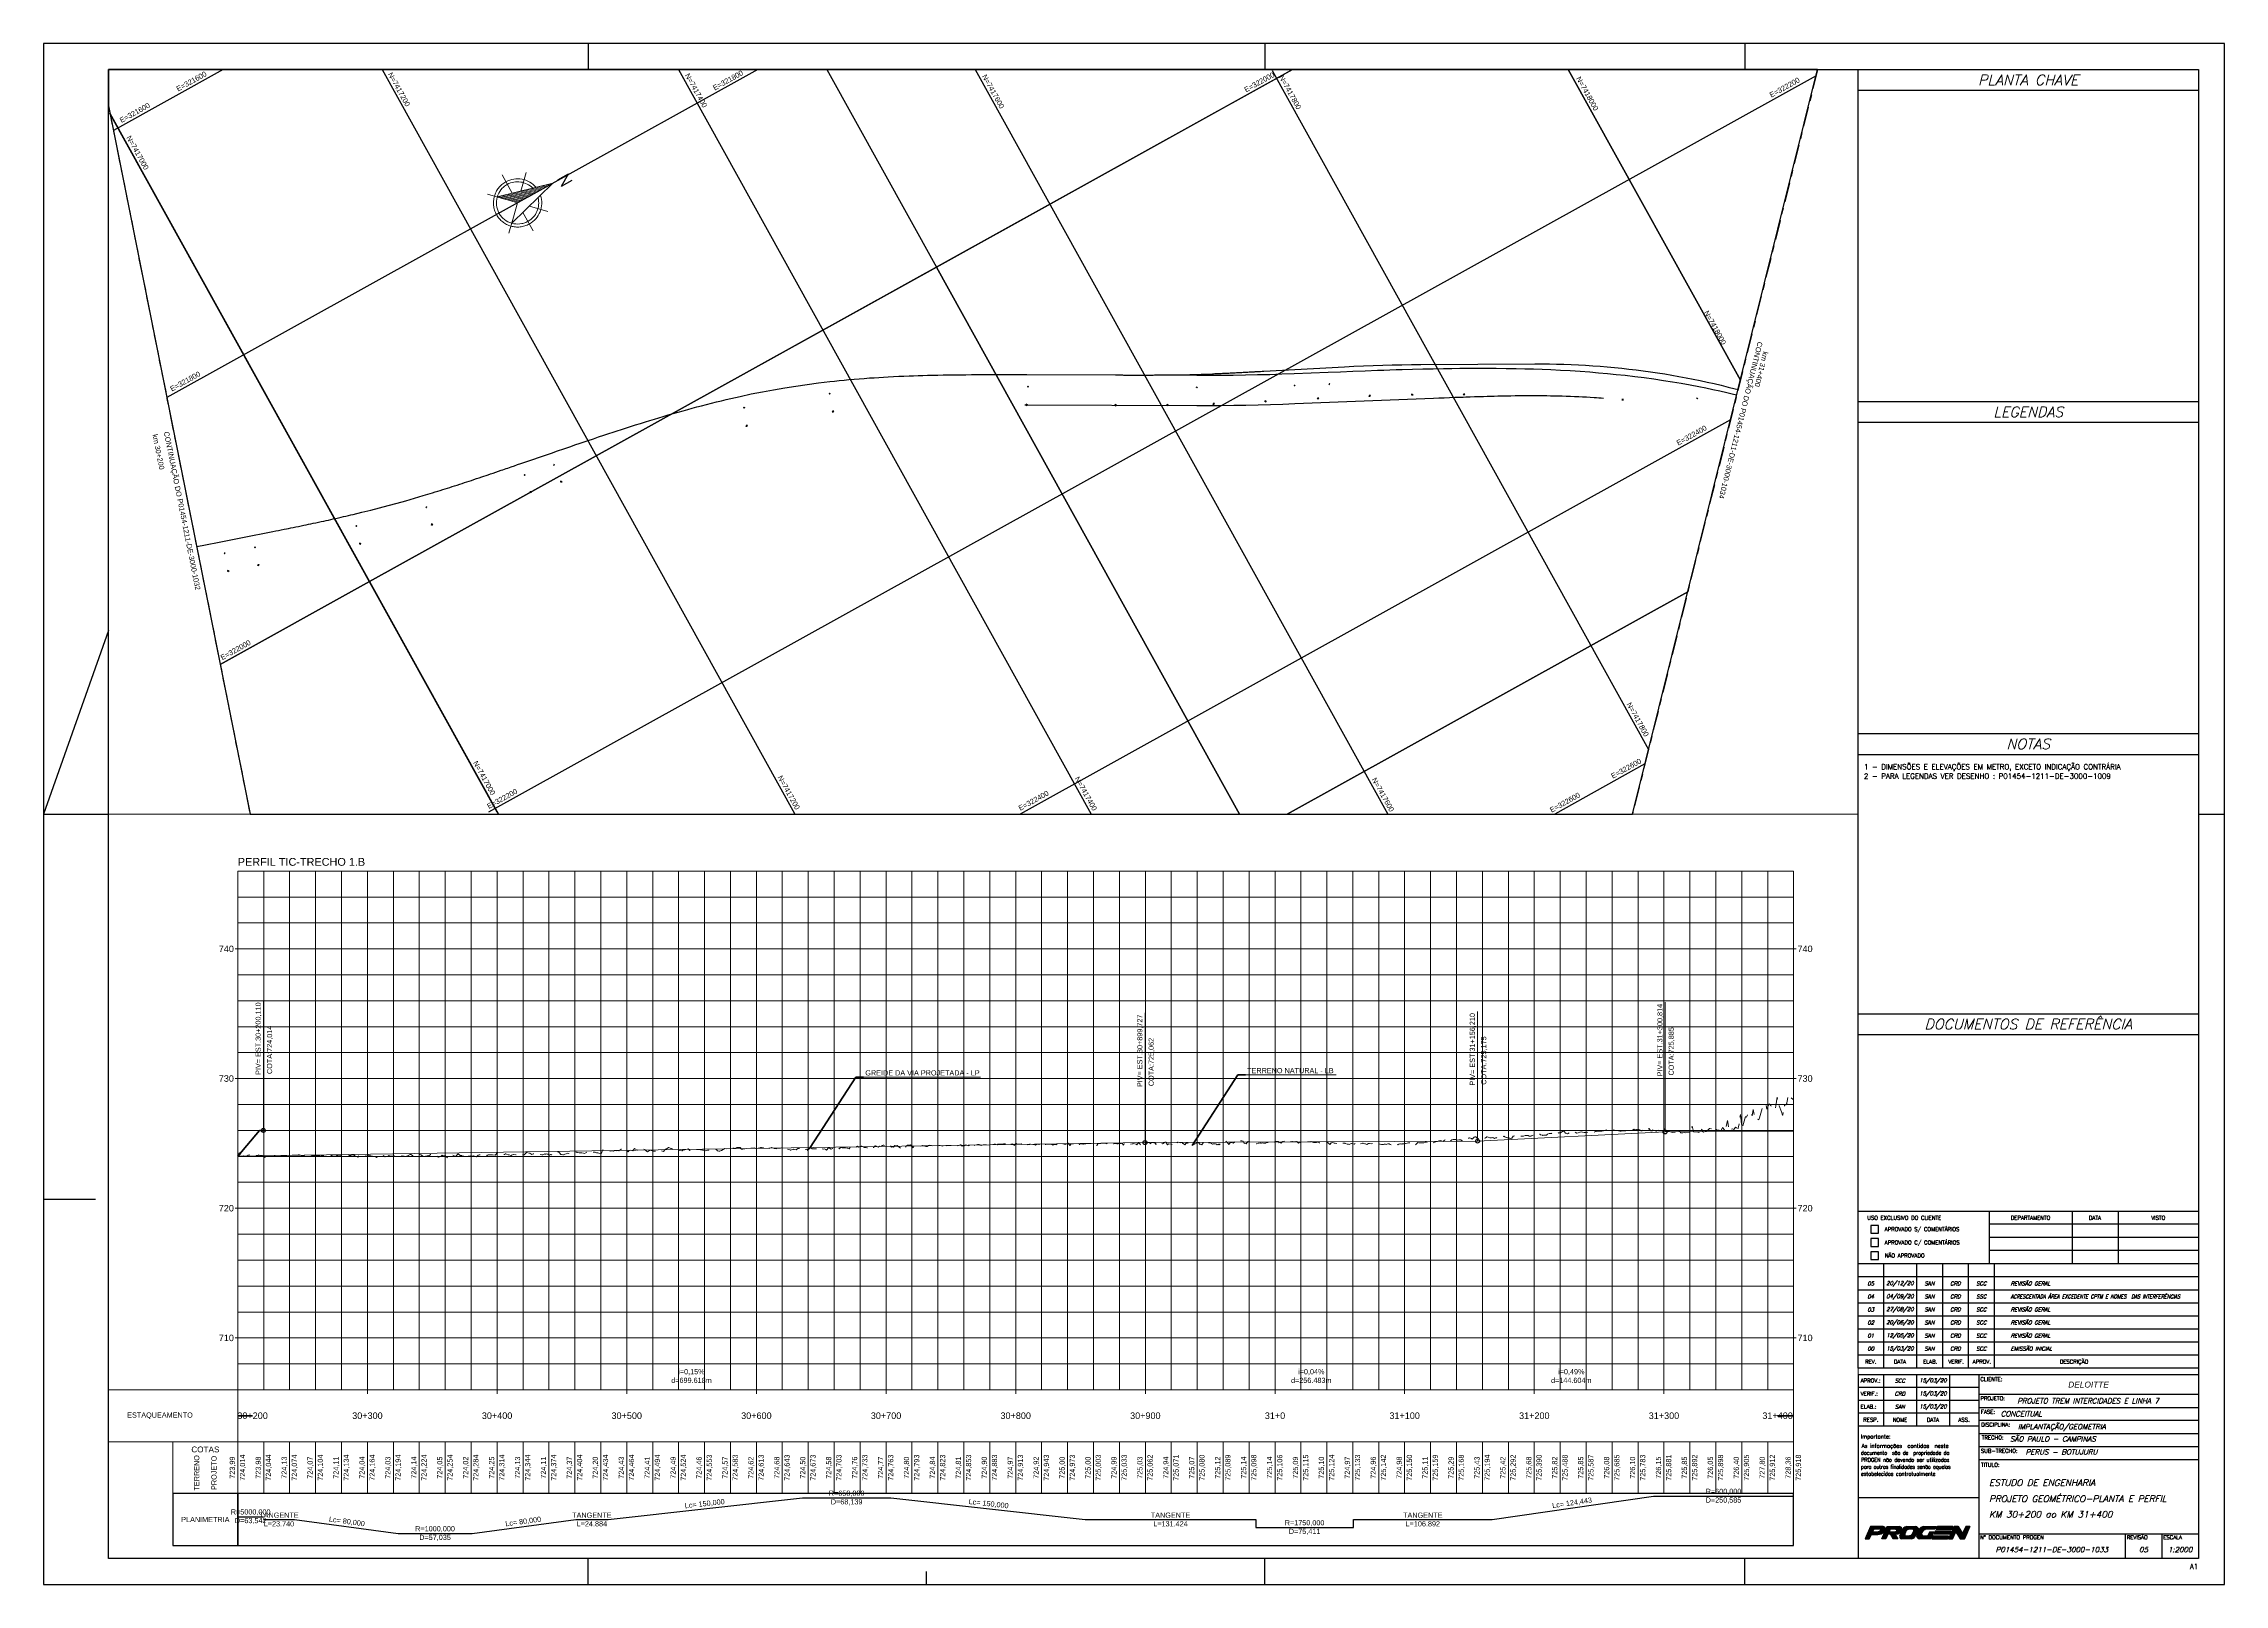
# Paper-space layout 'P01454-1211-DE-3000-1033' of a CAD drawing. Header units: metres, sheet in millimetres. Extents: x 0 to 841, y 0 to 594.
# The model-space entities are those that its viewports show. They can reach past a viewport. Long polylines and large blocks are cut down to what shows.
import ezdxf
from ezdxf.enums import TextEntityAlignment as Align

# ---------------------------------------------------------------- set-up
doc = ezdxf.new("R2010")
doc.units = ezdxf.units.M
doc.header["$LTSCALE"] = 10
doc.header["$PDMODE"] = 3
doc.header["$PDSIZE"] = 0.5
doc.linetypes.add('CENTER', pattern=[1.5, 0.75, -0.25, 0.25, -0.25])
doc.linetypes.add('HIDDEN', pattern=[0.375, 0.25, -0.125])
for name, color, linetype in [('A-ARTICULACAO', 3, 'Continuous'), ('A-ARTICULAÇÃO', 255, 'Continuous'), ('A-IMAGENS', 255, 'Continuous'), ('A-MALHA PAR', 8, 'Continuous'), ('A-MALHA ÍMPAR', 8, 'Continuous'), ('D-FORMATO', 1, 'Continuous'), ('LOGO_PROGEN', 156, 'Continuous'), ('U-VT-PERFIL', 4, 'Continuous')]:
    doc.layers.add(name, color=color, linetype=linetype)
doc.layers.add('A-MODELAGEM_FEATURE LINE', color=255, linetype='Continuous', plot=False)
for name, color, linetype, lineweight in [('A-NORTE', 2, 'Continuous', 9), ('C-ROAD-STAN', 11, 'Continuous', 0), ('F-VT-CAIXA', 4, 'Continuous', 0), ('F-VT-COTAS', 2, 'Continuous', 0), ('F-VT-ESTACA', 4, 'Continuous', 0), ('F-VT-GREIDE', 6, 'Continuous', 0), ('F-VT-MALHA', 8, 'Continuous', 0), ('F-VT-MALHA-MJR', 8, 'Continuous', 0), ('F-VT-NOTAVEL', 2, 'Continuous', 0), ('F-VT-PLANIMETRIA', 3, 'Continuous', 0), ('F-VT-REGUA', 4, 'Continuous', 0), ('F-VT-TERRENO', 90, 'HIDDEN', 0), ('F-VT-TITULO', 4, 'Continuous', 0), ('U-HZ-EIXO L7-V2', 220, 'L7-V2_LINE', 30)]:
    doc.layers.add(name, color=color, linetype=linetype, lineweight=lineweight)
doc.styles.add('Arial', font='arial.ttf')
doc.styles.add('DIM', font='arial.ttf', dxfattribs={"width": 0.8})
doc.styles.add('R200', font='simplex.shx', dxfattribs={"height": 5})
doc.styles.add('R80', font='arial.ttf')
doc.styles.add('ROMANS', font='romans.shx', dxfattribs={"height": 4})
doc.styles.get("Standard").update_dxf_attribs({"font": 'arial.ttf'})
doc.linetypes.add('L7-V2_LINE', pattern='A,3.5,-0.25,["L7-V2",Standard,S=0.175,R=0,X=-0.05,Y=-0.1],-0.75', length=4.5)
doc.dimstyles.new('U-1_2000', dxfattribs={"dimscale": 2, "dimtxt": 1.5, "dimasz": 0.75, "dimexe": 0.75, "dimexo": 0.75, "dimgap": 0.25, "dimtad": 1, "dimzin": 4, "dimtxsty": 'DIM', "dimblk": 'ARCHTICK', "dimcen": 0.7, "dimdle": 0.75, "dimclrd": 256, "dimclre": 256, "dimclrt": 256, "dimaunit": 1, "dimadec": 3, "dimazin": 2, "dimtfac": 1, "dimtofl": 0, "dimtmove": 0, "dimatfit": 3, "dimldrblk": 'CLOSEDBLANK', "dimfxl": 0, "dimtolj": 1, "dimtzin": 0, "dimlwd": -1, "dimlwe": -1, "dimarcsym": 0})
picture_1 = doc.add_image_def('image3.jpg', size_in_pixel=(5000, 5000))
picture_2 = doc.add_image_def('image16.jpg', size_in_pixel=(5000, 5000))
picture_3 = doc.add_image_def('image43.jpg', size_in_pixel=(5000, 5000))
picture_4 = doc.add_image_def('image44.jpg', size_in_pixel=(5000, 5000))
picture_5 = doc.add_image_def('image45.jpg', size_in_pixel=(5000, 5000))
picture_6 = doc.add_image_def('image68.jpg', size_in_pixel=(5000, 5000))
picture_7 = doc.add_image_def('image69.jpg', size_in_pixel=(5000, 5000))
picture_8 = doc.add_image_def('image70.jpg', size_in_pixel=(5000, 5000))

# ---------------------------------------------------------------- blocks, each defined once
blk = doc.blocks.new('*U24')
at = {"layer": 'LOGO_PROGEN', "linetype": 'Continuous'}
for p, q in [((10.23, 11.12), (9.45, 9.41)), ((10.52, 11.75), (10.23, 11.12)), ((10.68, 12.11), (10.52, 11.75)), ((11.12, 13.07), (10.68, 12.11)), ((11.79, 11.12), (11.02, 9.41)), ((11.19, 13.23), (11.12, 13.07)), ((11.48, 13.85), (11.19, 13.23)), ((11.59, 14.11), (11.48, 13.85)), ((12.74, 13.07), (12.3, 12.11)), ((12.82, 11.12), (13.86, 9.41)), ((14.53, 11.12), (15.67, 9.41)), ((14.79, 13.07), (15.13, 12.93)), ((15.13, 12.25), (14.79, 12.11)), ((16.55, 11.75), (15.05, 11.12)), ((15.13, 12.93), (15.27, 12.59)), ((15.27, 12.59), (15.13, 12.25)), ((16.25, 14.11), (16.89, 13.85)), ((16.7, 12.11), (16.55, 11.75)), ((16.76, 12.25), (16.7, 12.11)), ((16.91, 12.59), (16.76, 12.25)), ((16.89, 13.85), (17.2, 13.23)), ((17.06, 12.93), (16.91, 12.59)), ((17.13, 13.07), (17.06, 12.93)), ((17.2, 13.23), (17.13, 13.07))]:
    blk.add_line(p, q, dxfattribs=at)
for points in [[(10.23, 11.12), (9.45, 9.41), (11.02, 9.41)], [(10.52, 11.75), (10.23, 11.12), (15.05, 11.12)], [(10.68, 12.11), (10.52, 11.75), (16.55, 11.75)], [(11.12, 13.07), (10.68, 12.11), (12.3, 12.11)], [(11.19, 13.23), (11.12, 13.07), (17.13, 13.07)], [(11.48, 13.85), (11.19, 13.23), (17.2, 13.23)], [(11.59, 14.11), (11.48, 13.85), (16.89, 13.85)], [(12.82, 11.12), (13.86, 9.41), (15.67, 9.41)], [(14.79, 13.07), (15.13, 12.93), (17.06, 12.93)], [(15.13, 12.25), (14.79, 12.11), (16.7, 12.11)], [(15.13, 12.93), (15.27, 12.59), (16.91, 12.59)], [(15.27, 12.59), (15.13, 12.25), (16.76, 12.25)]]:
    blk.add_solid(points, dxfattribs=at)
at = {"layer": 'LOGO_PROGEN', "linetype": 'Continuous', "extrusion": (0, 0, -1)}
for points in [[(-10.23, 11.12), (-11.79, 11.12), (-11.02, 9.41)], [(-10.52, 11.75), (-16.55, 11.75), (-15.05, 11.12)], [(-10.68, 12.11), (-16.7, 12.11), (-16.55, 11.75)], [(-11.12, 13.07), (-12.74, 13.07), (-12.3, 12.11)], [(-11.19, 13.23), (-17.2, 13.23), (-17.13, 13.07)], [(-11.48, 13.85), (-16.89, 13.85), (-17.2, 13.23)], [(-11.59, 14.11), (-16.25, 14.11), (-16.89, 13.85)], [(-12.82, 11.12), (-14.53, 11.12), (-15.67, 9.41)], [(-14.79, 13.07), (-17.13, 13.07), (-17.06, 12.93)], [(-15.13, 12.93), (-17.06, 12.93), (-16.91, 12.59)], [(-15.13, 12.25), (-16.76, 12.25), (-16.7, 12.11)], [(-15.27, 12.59), (-16.91, 12.59), (-16.76, 12.25)]]:
    blk.add_solid(points, dxfattribs=at)
blk = doc.blocks.new('*U25')
at = {"color": 142, "linetype": 'Continuous'}
for p, q in [((30.98, 14.11), (30.51, 13.1)), ((36.94, 14.11), (36.48, 13.1))]:
    blk.add_line(p, q, dxfattribs=at)
blk.add_solid([(30.98, 14.11), (30.51, 13.1), (36.48, 13.1)], dxfattribs=at)
at = {"color": 142, "linetype": 'Continuous', "extrusion": (0, 0, -1)}
blk.add_solid([(-30.98, 14.11), (-36.94, 14.11), (-36.48, 13.1)], dxfattribs=at)
blk = doc.blocks.new('*U26')
at = {"color": 142, "linetype": 'Continuous'}
for p, q in [((29.28, 10.45), (28.8, 9.41)), ((30.13, 12.29), (29.67, 11.28)), ((35.25, 10.45), (34.77, 9.41)), ((36.1, 12.29), (35.63, 11.28))]:
    blk.add_line(p, q, dxfattribs=at)
for points in [[(29.28, 10.45), (28.8, 9.41), (34.77, 9.41)], [(30.13, 12.29), (29.67, 11.28), (35.63, 11.28)]]:
    blk.add_solid(points, dxfattribs=at)
at = {"color": 142, "linetype": 'Continuous', "extrusion": (0, 0, -1)}
for points in [[(-29.28, 10.45), (-35.25, 10.45), (-34.77, 9.41)], [(-30.13, 12.29), (-36.1, 12.29), (-35.63, 11.28)]]:
    blk.add_solid(points, dxfattribs=at)
blk = doc.blocks.new('*U27')
at = {"layer": 'LOGO_PROGEN', "linetype": 'Continuous'}
for p, q in [((36.13, 11.46), (35.17, 9.41)), ((36.42, 12.09), (36.13, 11.46)), ((37.35, 14.11), (36.42, 12.09)), ((37.7, 11.46), (36.77, 9.41)), ((38.38, 11.46), (39.69, 9.41)), ((38.99, 14.11), (40.25, 12.09)), ((41.86, 14.11), (40.93, 12.09)), ((42.28, 11.46), (41.35, 9.41)), ((42.56, 12.09), (42.28, 11.46)), ((43.47, 14.11), (42.56, 12.09))]:
    blk.add_line(p, q, dxfattribs=at)
for points in [[(36.13, 11.46), (35.17, 9.41), (36.77, 9.41)], [(36.42, 12.09), (36.13, 11.46), (37.7, 11.46)], [(37.35, 14.11), (36.42, 12.09), (40.25, 12.09)], [(37.99, 12.09), (38.38, 11.46), (40.65, 11.46)], [(38.38, 11.46), (39.69, 9.41), (41.35, 9.41)], [(40.93, 12.09), (40.65, 11.46), (42.28, 11.46)], [(41.86, 14.11), (40.93, 12.09), (42.56, 12.09)]]:
    blk.add_solid(points, dxfattribs=at)
at = {"layer": 'LOGO_PROGEN', "linetype": 'Continuous', "extrusion": (0, 0, -1)}
for points in [[(-36.13, 11.46), (-37.7, 11.46), (-36.77, 9.41)], [(-36.42, 12.09), (-37.99, 12.09), (-37.7, 11.46)], [(-37.35, 14.11), (-38.99, 14.11), (-40.25, 12.09)], [(-37.99, 12.09), (-40.25, 12.09), (-40.65, 11.46)], [(-38.38, 11.46), (-42.28, 11.46), (-41.35, 9.41)], [(-40.93, 12.09), (-42.56, 12.09), (-42.28, 11.46)], [(-41.86, 14.11), (-43.47, 14.11), (-42.56, 12.09)]]:
    blk.add_solid(points, dxfattribs=at)
blk = doc.blocks.new('*U28')
at = {"layer": 'LOGO_PROGEN', "linetype": 'Continuous'}
for p, q in [((22.98, 10.51), (22.96, 10.27)), ((22.96, 10.27), (23.37, 9.65)), ((23.01, 10.82), (22.98, 10.51)), ((23.02, 11.01), (23.01, 10.82)), ((23.24, 11.49), (23.02, 11.01)), ((23.37, 11.77), (23.24, 11.49)), ((23.77, 12.62), (23.37, 11.77)), ((23.37, 9.65), (24.07, 9.41)), ((23.89, 12.89), (23.77, 12.62)), ((24.03, 13.05), (23.89, 12.89)), ((24.6, 13.73), (24.03, 13.05)), ((24.03, 13.05), (24.03, 13.05)), ((25.62, 14.11), (24.6, 13.73)), ((24.89, 11.77), (24.82, 11.49)), ((24.82, 11.49), (24.9, 11.01)), ((25.46, 12.62), (24.89, 11.77)), ((24.9, 11.01), (24.93, 10.82)), ((24.93, 10.82), (25.53, 10.51)), ((26.05, 12.89), (25.46, 12.62)), ((26.39, 13.05), (26.05, 12.89)), ((30.08, 13.05), (26.39, 13.05)), ((28, 12.03), (27.31, 10.51)), ((28.5, 9.65), (28.39, 9.41)), ((28.79, 10.27), (28.5, 9.65)), ((28.9, 10.51), (28.79, 10.27)), ((29.61, 12.03), (28.9, 10.51)), ((30.39, 13.73), (30.08, 13.05)), ((30.57, 14.11), (30.39, 13.73))]:
    blk.add_line(p, q, dxfattribs=at)
for points in [[(22.98, 10.51), (22.96, 10.27), (28.79, 10.27)], [(22.96, 10.27), (23.37, 9.65), (28.5, 9.65)], [(23.01, 10.82), (22.98, 10.51), (25.53, 10.51)], [(23.02, 11.01), (23.01, 10.82), (24.93, 10.82)], [(23.24, 11.49), (23.02, 11.01), (24.9, 11.01)], [(23.37, 11.77), (23.24, 11.49), (24.82, 11.49)], [(23.77, 12.62), (23.37, 11.77), (24.89, 11.77)], [(23.37, 9.65), (24.07, 9.41), (28.39, 9.41)], [(23.89, 12.89), (23.77, 12.62), (25.46, 12.62)], [(24.03, 13.05), (23.89, 12.89), (26.05, 12.89)], [(24.6, 13.73), (24.03, 13.05), (30.08, 13.05)], [(24.03, 13.05), (24.03, 13.05), (26.39, 13.05)], [(25.62, 14.11), (24.6, 13.73), (30.39, 13.73)], [(28, 12.03), (27.31, 10.51), (28.9, 10.51)]]:
    blk.add_solid(points, dxfattribs=at)
at = {"layer": 'LOGO_PROGEN', "linetype": 'Continuous', "extrusion": (0, 0, -1)}
for points in [[(-22.96, 10.27), (-28.79, 10.27), (-28.5, 9.65)], [(-22.98, 10.51), (-28.9, 10.51), (-28.79, 10.27)], [(-23.01, 10.82), (-24.93, 10.82), (-25.53, 10.51)], [(-23.02, 11.01), (-24.9, 11.01), (-24.93, 10.82)], [(-23.24, 11.49), (-24.82, 11.49), (-24.9, 11.01)], [(-23.37, 11.77), (-24.89, 11.77), (-24.82, 11.49)], [(-23.37, 9.65), (-28.5, 9.65), (-28.39, 9.41)], [(-23.77, 12.62), (-25.46, 12.62), (-24.89, 11.77)], [(-23.89, 12.89), (-26.05, 12.89), (-25.46, 12.62)], [(-24.03, 13.05), (-30.08, 13.05), (-26.39, 13.05)], [(-24.03, 13.05), (-26.39, 13.05), (-26.05, 12.89)], [(-24.6, 13.73), (-30.39, 13.73), (-30.08, 13.05)], [(-25.62, 14.11), (-30.57, 14.11), (-30.39, 13.73)], [(-28, 12.03), (-29.61, 12.03), (-28.9, 10.51)]]:
    blk.add_solid(points, dxfattribs=at)
blk = doc.blocks.new('*U29')
at = {"layer": 'LOGO_PROGEN', "linetype": 'Continuous'}
for p, q in [((16.51, 10.47), (16.45, 9.96)), ((16.45, 9.96), (16.63, 9.69)), ((16.52, 10.48), (16.51, 10.47)), ((16.67, 10.8), (16.52, 10.48)), ((16.63, 9.69), (16.74, 9.53)), ((16.9, 11.31), (16.67, 10.8)), ((16.74, 9.53), (17.24, 9.41)), ((17.49, 12.56), (16.9, 11.31)), ((17.66, 12.94), (17.49, 12.56)), ((17.72, 13.07), (17.66, 12.94)), ((17.84, 13.33), (17.72, 13.07)), ((17.89, 13.45), (17.84, 13.33)), ((18.4, 13.9), (17.89, 13.45)), ((18.93, 12.56), (18.32, 11.31)), ((18.32, 11.31), (18.32, 10.8)), ((18.32, 10.8), (18.71, 10.48)), ((18.41, 13.9), (18.4, 13.9)), ((19.07, 14.11), (18.41, 13.9)), ((19.38, 12.94), (18.93, 12.56)), ((19.95, 13.07), (19.38, 12.94)), ((20.19, 10.48), (20.18, 10.48)), ((20.78, 10.66), (20.19, 10.48)), ((21.18, 11.13), (20.78, 10.66)), ((21.21, 9.53), (20.78, 9.41)), ((21.79, 12.46), (21.18, 11.13)), ((21.75, 9.69), (21.21, 9.53)), ((21.45, 13.07), (21.78, 12.85)), ((21.96, 9.96), (21.75, 9.69)), ((21.78, 12.85), (21.79, 12.69)), ((21.79, 12.69), (21.79, 12.46)), ((22.36, 10.47), (21.96, 9.96)), ((22.37, 10.48), (22.36, 10.47)), ((22.45, 10.66), (22.37, 10.48)), ((22.37, 10.48), (22.37, 10.48)), ((22.67, 11.13), (22.45, 10.66)), ((22.57, 14.11), (23.18, 13.9)), ((23.28, 12.46), (22.67, 11.13)), ((23.18, 13.9), (23.19, 13.9)), ((23.19, 13.9), (23.46, 13.45)), ((23.39, 12.69), (23.28, 12.46)), ((23.42, 12.85), (23.39, 12.69)), ((23.47, 13.07), (23.42, 12.85)), ((23.46, 13.45), (23.52, 13.33)), ((23.52, 13.33), (23.47, 13.07))]:
    blk.add_line(p, q, dxfattribs=at)
for points in [[(16.51, 10.47), (16.45, 9.96), (21.96, 9.96)], [(16.45, 9.96), (16.63, 9.69), (21.75, 9.69)], [(16.52, 10.48), (16.51, 10.47), (22.36, 10.47)], [(16.67, 10.8), (16.52, 10.48), (18.71, 10.48)], [(16.63, 9.69), (16.74, 9.53), (21.21, 9.53)], [(16.9, 11.31), (16.67, 10.8), (18.32, 10.8)], [(16.74, 9.53), (17.24, 9.41), (20.78, 9.41)], [(17.49, 12.56), (16.9, 11.31), (18.32, 11.31)], [(17.66, 12.94), (17.49, 12.56), (18.93, 12.56)], [(17.72, 13.07), (17.66, 12.94), (19.38, 12.94)], [(17.84, 13.33), (17.72, 13.07), (23.47, 13.07)], [(17.89, 13.45), (17.84, 13.33), (23.52, 13.33)], [(18.4, 13.9), (17.89, 13.45), (23.46, 13.45)], [(18.41, 13.9), (18.4, 13.9), (23.19, 13.9)], [(19.07, 14.11), (18.41, 13.9), (23.18, 13.9)], [(20.19, 10.48), (20.18, 10.48), (22.37, 10.48)], [(20.78, 10.66), (20.19, 10.48), (22.37, 10.48)], [(21.18, 11.13), (20.78, 10.66), (22.45, 10.66)], [(21.79, 12.46), (21.18, 11.13), (22.67, 11.13)], [(21.45, 13.07), (21.78, 12.85), (23.42, 12.85)], [(21.78, 12.85), (21.79, 12.69), (23.39, 12.69)], [(21.79, 12.69), (21.79, 12.46), (23.28, 12.46)]]:
    blk.add_solid(points, dxfattribs=at)
at = {"layer": 'LOGO_PROGEN', "linetype": 'Continuous', "extrusion": (0, 0, -1)}
for points in [[(-16.45, 9.96), (-21.96, 9.96), (-21.75, 9.69)], [(-16.51, 10.47), (-22.36, 10.47), (-21.96, 9.96)], [(-16.52, 10.48), (-22.37, 10.48), (-22.36, 10.47)], [(-16.63, 9.69), (-21.75, 9.69), (-21.21, 9.53)], [(-16.67, 10.8), (-18.32, 10.8), (-18.71, 10.48)], [(-16.74, 9.53), (-21.21, 9.53), (-20.78, 9.41)], [(-16.9, 11.31), (-18.32, 11.31), (-18.32, 10.8)], [(-17.49, 12.56), (-18.93, 12.56), (-18.32, 11.31)], [(-17.66, 12.94), (-19.38, 12.94), (-18.93, 12.56)], [(-17.72, 13.07), (-19.95, 13.07), (-19.38, 12.94)], [(-17.84, 13.33), (-23.52, 13.33), (-23.47, 13.07)], [(-17.89, 13.45), (-23.46, 13.45), (-23.52, 13.33)], [(-18.4, 13.9), (-23.19, 13.9), (-23.46, 13.45)], [(-18.41, 13.9), (-23.18, 13.9), (-23.19, 13.9)], [(-19.07, 14.11), (-22.57, 14.11), (-23.18, 13.9)], [(-20.19, 10.48), (-22.37, 10.48), (-22.37, 10.48)], [(-20.78, 10.66), (-22.45, 10.66), (-22.37, 10.48)], [(-21.18, 11.13), (-22.67, 11.13), (-22.45, 10.66)], [(-21.45, 13.07), (-23.47, 13.07), (-23.42, 12.85)], [(-21.78, 12.85), (-23.42, 12.85), (-23.39, 12.69)], [(-21.79, 12.69), (-23.39, 12.69), (-23.28, 12.46)], [(-21.79, 12.46), (-23.28, 12.46), (-22.67, 11.13)]]:
    blk.add_solid(points, dxfattribs=at)
blk = doc.blocks.new('*U30')
at = {"layer": 'LOGO_PROGEN', "linetype": 'Continuous'}
for p, q in [((3.8, 11.08), (3.03, 9.41)), ((3.92, 11.33), (3.8, 11.08)), ((4.27, 12.1), (3.92, 11.33)), ((4.74, 13.1), (4.27, 12.1)), ((5.37, 11.08), (4.62, 9.41)), ((4.93, 13.51), (4.74, 13.1)), ((5.12, 13.94), (4.93, 13.51)), ((5.2, 14.11), (5.12, 13.94)), ((6.37, 13.1), (5.87, 12.1)), ((9.26, 11.33), (8.01, 11.08)), ((8.13, 12.12), (8.03, 12.1)), ((8.61, 12.23), (8.13, 12.12)), ((9.09, 12.6), (8.61, 12.23)), ((8.84, 13.1), (9.04, 13.03)), ((9.04, 13.03), (9.05, 13.03)), ((9.05, 13.03), (9.16, 12.82)), ((9.16, 12.82), (9.09, 12.6)), ((10.23, 12.1), (9.26, 11.33)), ((10.06, 14.11), (10.52, 13.94)), ((10.26, 12.12), (10.23, 12.1)), ((10.31, 12.23), (10.26, 12.12)), ((10.49, 12.6), (10.31, 12.23)), ((10.59, 12.82), (10.49, 12.6)), ((10.52, 13.94), (10.77, 13.51)), ((10.68, 13.03), (10.59, 12.82)), ((10.7, 13.1), (10.68, 13.03)), ((10.68, 13.03), (10.68, 13.03)), ((10.77, 13.51), (10.7, 13.1))]:
    blk.add_line(p, q, dxfattribs=at)
for points in [[(3.8, 11.08), (3.03, 9.41), (4.62, 9.41)], [(3.92, 11.33), (3.8, 11.08), (8.01, 11.08)], [(4.27, 12.1), (3.92, 11.33), (9.26, 11.33)], [(4.74, 13.1), (4.27, 12.1), (5.87, 12.1)], [(4.93, 13.51), (4.74, 13.1), (10.7, 13.1)], [(5.12, 13.94), (4.93, 13.51), (10.77, 13.51)], [(5.2, 14.11), (5.12, 13.94), (10.52, 13.94)], [(8.13, 12.12), (8.03, 12.1), (10.23, 12.1)], [(8.61, 12.23), (8.13, 12.12), (10.26, 12.12)], [(9.09, 12.6), (8.61, 12.23), (10.31, 12.23)], [(8.84, 13.1), (9.04, 13.03), (10.68, 13.03)], [(9.04, 13.03), (9.05, 13.03), (10.68, 13.03)], [(9.05, 13.03), (9.16, 12.82), (10.59, 12.82)], [(9.16, 12.82), (9.09, 12.6), (10.49, 12.6)]]:
    blk.add_solid(points, dxfattribs=at)
at = {"layer": 'LOGO_PROGEN', "linetype": 'Continuous', "extrusion": (0, 0, -1)}
for points in [[(-3.8, 11.08), (-5.37, 11.08), (-4.62, 9.41)], [(-3.92, 11.33), (-9.26, 11.33), (-8.01, 11.08)], [(-4.27, 12.1), (-10.23, 12.1), (-9.26, 11.33)], [(-4.74, 13.1), (-6.37, 13.1), (-5.87, 12.1)], [(-4.93, 13.51), (-10.77, 13.51), (-10.7, 13.1)], [(-5.12, 13.94), (-10.52, 13.94), (-10.77, 13.51)], [(-5.2, 14.11), (-10.06, 14.11), (-10.52, 13.94)], [(-8.13, 12.12), (-10.26, 12.12), (-10.23, 12.1)], [(-8.61, 12.23), (-10.31, 12.23), (-10.26, 12.12)], [(-8.84, 13.1), (-10.7, 13.1), (-10.68, 13.03)], [(-9.04, 13.03), (-10.68, 13.03), (-10.68, 13.03)], [(-9.05, 13.03), (-10.68, 13.03), (-10.59, 12.82)], [(-9.09, 12.6), (-10.49, 12.6), (-10.31, 12.23)], [(-9.16, 12.82), (-10.59, 12.82), (-10.49, 12.6)]]:
    blk.add_solid(points, dxfattribs=at)
blk = doc.blocks.new('NOVO_LOGO_PROGEN')
at = {"color": 142}
for points in [[(29.28, 10.45), (28.8, 9.41), (34.77, 9.41), (35.25, 10.45), (29.28, 10.45)], [(30.13, 12.29), (29.67, 11.28), (35.63, 11.28), (36.1, 12.29), (30.13, 12.29)], [(30.98, 14.11), (30.51, 13.1), (36.48, 13.1), (36.94, 14.11), (30.98, 14.11)]]:
    blk.add_lwpolyline(points, close=True, dxfattribs=at)
at = {"layer": 'LOGO_PROGEN'}
for p, q in [((9.45, 9.41), (11.59, 14.11)), ((11.02, 9.41), (9.45, 9.41)), ((11.79, 11.12), (11.02, 9.41)), ((11.59, 14.11), (16.25, 14.11)), ((12.82, 11.12), (11.79, 11.12)), ((13.86, 9.41), (12.82, 11.12)), ((15.67, 9.41), (13.86, 9.41)), ((15.05, 11.12), (14.53, 11.12)), ((14.53, 11.12), (15.67, 9.41)), ((16.51, 10.47), (17.89, 13.45)), ((20.78, 9.41), (17.24, 9.41)), ((19.07, 14.11), (22.57, 14.11)), ((23.39, 12.69), (22.37, 10.48)), ((24.89, 11.77), (24.82, 11.49))]:
    blk.add_line(p, q, dxfattribs=at)
for points in [[(10.68, 13.03, 0.577661), (10.06, 14.11), (5.2, 14.11), (3.03, 9.41), (4.62, 9.41), (5.37, 11.08), (8.01, 11.08, 0.238769), (10.26, 12.12)], [(6.37, 13.1), (5.87, 12.1), (8.03, 12.1, 0.224102), (9.09, 12.6, 0.616344), (8.87, 13.1), (6.37, 13.1)], [(12.74, 13.07), (12.3, 12.11), (14.79, 12.11, 1), (14.79, 13.07), (12.74, 13.07)]]:
    blk.add_lwpolyline(points, format="xyb", close=True, dxfattribs=at)
for points in [[(18.93, 12.56), (18.32, 11.31, 0.479008), (18.71, 10.48), (20.18, 10.48, 0.295146), (21.18, 11.13), (21.79, 12.46, 0.508319), (21.45, 13.07), (19.95, 13.07, 0.235925), (18.93, 12.56, 1.403299)], [(23.04, 11.05, 0.554169), (24.07, 9.41)], [(23.02, 11.01), (23.89, 12.89, -0.262138), (25.62, 14.11), (30.57, 14.11), (30.08, 13.05), (26.39, 13.05, 0.281062), (24.89, 11.77)], [(24.82, 11.49, 0.510846), (25.53, 10.51), (27.31, 10.51), (28, 12.03), (29.61, 12.03), (28.39, 9.41), (24.05, 9.41)]]:
    blk.add_lwpolyline(points, format="xyb", dxfattribs=at)
blk.add_lwpolyline([(37.35, 14.11), (35.17, 9.41), (36.77, 9.41), (37.99, 12.09), (39.69, 9.41), (41.35, 9.41), (43.47, 14.11), (41.86, 14.11), (40.65, 11.46), (38.99, 14.11), (37.35, 14.11)], close=True, dxfattribs=at)
for centre, radius, start, end in [((15.02, 13.3), 2.17, 270.59549, 358.36551), ((16.24, 13.15), 0.96, 5.24816, 89.25431), ((17.15, 10.12), 0.723, 151.60803, 276.70999), ((19.2, 12.51), 1.6, 94.5731, 144.1733), ((20.82, 11.06), 1.65, 268.60885, 339.66253), ((22.61, 13.18), 0.924, 327.55303, 92.40411)]:
    blk.add_arc(centre, radius, start, end, dxfattribs=at)
at = {"color": 142, "linetype": 'Continuous'}
for name in ['*U26', '*U25']:
    blk.add_blockref(name, (0, 0), dxfattribs=at)
at = {"layer": 'LOGO_PROGEN', "linetype": 'Continuous'}
for name in ['*U30', '*U24', '*U29', '*U28', '*U27']:
    blk.add_blockref(name, (0, 0), dxfattribs=at)
blk = doc.blocks.new('FORMATO_A1')
at = {"layer": 'D-FORMATO', "color": 1}
for p, q in [((0, 594), (-841, 594)), ((-841, 594), (-841, 0)), ((-631, 594), (-631, 584)), ((-370, 594), (-370, 584)), ((-185, 594), (-185, 584)), ((0, 0), (0, 594)), ((-816, 367.71), (-841, 297)), ((-841, 297), (-816, 297)), ((-10, 297), (0, 297)), ((-841, 148.5), (-821, 148.5)), ((-631, 0), (-631, 10)), ((-370, 0), (-370, 10)), ((-185, 0), (-185, 10)), ((-841, 0), (0, 0)), ((-500.5, 0), (-500.5, 5))]:
    blk.add_line(p, q, dxfattribs=at)
at = {"layer": 'D-FORMATO', "color": 6}
for p, q in [((-816, 584), (-10, 584)), ((-816, 10), (-816, 584)), ((-10, 584), (-10, 10)), ((-10, 10), (-816, 10))]:
    blk.add_line(p, q, dxfattribs=at)
at = {"layer": 'D-FORMATO', "color": 4}
for p, q in [((-141.25, 143.88), (-141.25, 584)), ((-141.25, 143.88), (-141.25, 584)), ((-141.25, 584), (-10, 584)), ((-141.25, 83.33), (-141.25, 143.88)), ((-141.25, 143.88), (-10, 143.88)), ((-90.75, 143.88), (-90.75, 123.58)), ((-10, 123.58), (-141.25, 123.58)), ((-10, 83.33), (-141.25, 83.33)), ((-10, 80.82), (-141.25, 80.82)), ((-141.25, 80.82), (-141.25, 10)), ((-94.75, 80.82), (-94.75, 10)), ((-94.75, 60.95), (-141.25, 60.95)), ((-141.25, 33.51), (-94.75, 33.51))]:
    blk.add_line(p, q, dxfattribs=at)
at = {"layer": 'D-FORMATO', "color": 3}
for p, q in [((-58.75, 143.88), (-58.75, 123.58)), ((-41, 143.88), (-41, 123.58)), ((-136.37, 138.4), (-136.37, 135.4)), ((-133.37, 138.4), (-136.37, 138.4)), ((-136.37, 135.4), (-133.37, 135.4)), ((-133.37, 135.4), (-133.37, 138.4)), ((-10, 138.81), (-90.75, 138.81)), ((-133.37, 133.32), (-136.37, 133.32)), ((-136.37, 133.32), (-136.37, 130.32)), ((-136.37, 130.32), (-133.37, 130.32)), ((-133.37, 128.25), (-136.37, 128.25)), ((-136.37, 128.25), (-136.37, 125.25)), ((-133.37, 130.32), (-133.37, 133.32)), ((-133.37, 125.25), (-133.37, 128.25)), ((-136.37, 125.25), (-133.37, 125.25)), ((-131.5, 123.58), (-131.5, 83.33)), ((-118.75, 123.58), (-118.75, 83.33)), ((-108.75, 123.58), (-108.75, 83.33)), ((-98.75, 123.58), (-98.75, 83.33)), ((-88.75, 123.58), (-88.75, 83.33)), ((-10, 88.36), (-141.25, 88.36)), ((-131.5, 80.82), (-131.5, 60.95)), ((-118.75, 80.82), (-118.75, 60.95)), ((-106, 80.82), (-106, 60.95)), ((-10, 73.22), (-94.75, 73.22)), ((-94.75, 68.19), (-10, 68.19)), ((-94.75, 65.98), (-141.25, 65.98)), ((-10, 63.17), (-94.75, 63.17)), ((-94.75, 58.14), (-10, 58.14)), ((-94.75, 53.12), (-10, 53.12)), ((-94.75, 48.09), (-10, 48.09)), ((-94.75, 19.47), (-10, 19.47)), ((-38.26, 19.47), (-38.26, 10)), ((-24.13, 19.47), (-24.13, 10))]:
    blk.add_line(p, q, dxfattribs=at)
at = {"layer": 'D-FORMATO', "color": 9}
for p, q in [((-10, 133.73), (-90.75, 133.73)), ((-10, 128.66), (-90.75, 128.66)), ((-10, 118.51), (-141.25, 118.51)), ((-10, 113.48), (-141.25, 113.48)), ((-10, 108.46), (-141.25, 108.46)), ((-10, 103.43), (-141.25, 103.43)), ((-10, 98.41), (-141.25, 98.41)), ((-10, 93.38), (-141.25, 93.38)), ((-141.25, 76.03), (-94.75, 76.03)), ((-141.25, 71), (-94.75, 71))]:
    blk.add_line(p, q, dxfattribs=at)
blk.add_blockref('NOVO_LOGO_PROGEN', (-141.61, 8.18))
at = {"color": 2, "style": 'ROMANS'}
for s, p in [('2 - PARA LEGENDAS VER DESENHO : P01454-1211-DE-3000-1009', (-139.01, 310.61)), ('1 - DIMENSÕES E ELEVAÇÕES EM METRO, EXCETO INDICAÇÃO CONTRÁRIA', (-139.01, 314.21))]:
    blk.add_text(s, height=2, dxfattribs=at).set_placement(p)
at = {"layer": 'D-FORMATO', "color": 3, "style": 'ROMANS'}
blk.add_text('USO EXCLUSIVO DO CLIENTE', height=1.5, dxfattribs=at).set_placement((-123.45, 141.34), align=Align.MIDDLE_CENTER)
for s, p in [('APROVADO S/ COMENTÁRIOS', (-131.01, 136.9)), ('APROVADO C/ COMENTÁRIOS', (-131.01, 131.82)), ('NÃO APROVADO', (-131.01, 126.75))]:
    blk.add_text(s, height=1.5, dxfattribs=at).set_placement(p, align=Align.MIDDLE_LEFT)
at = {"layer": 'D-FORMATO', "color": 2, "style": 'ROMANS'}
for s, p in [('DEPARTAMENTO', (-74.75, 141.34)), ('DATA', (-49.88, 141.34)), ('VISTO', (-25.5, 141.34)), ('RESP.', (-136.37, 63.47)), ('NOME', (-125.12, 63.47)), ('DATA', (-112.37, 63.47)), ('ASS.', (-100.37, 63.47))]:
    blk.add_text(s, height=1.5, dxfattribs=at).set_placement(p, align=Align.MIDDLE_CENTER)
for s, p in [('APROV.:', (-140.27, 77.81)), ('CLIENTE:', (-94.11, 78.32)), ('VERIF.:', (-140.27, 72.78)), ('ELAB.:', (-140.27, 67.76)), ('PROJETO:', (-94.11, 70.96)), ('FASE:', (-93.91, 65.77)), ('DISCIPLINA:', (-93.8, 60.83)), ('Importante:', (-140.24, 56.25)), ('SUB-TRECHO:', (-93.91, 50.7)), ('TRECHO:', (-93.59, 55.87)), ('TITULO:', (-93.8, 45.36)), ('N%%D DOCUMENTO PROGEN', (-94.17, 17.4)), ('REVISÃO', (-37.68, 17.4)), ('ESCALA', (-23.55, 17.4))]:
    blk.add_text(s, height=1.5, dxfattribs=at).set_placement(p)
at = {"layer": 'D-FORMATO', "color": 9, "style": 'ROMANS'}
for s, width, p in [('documento  são de  propriedade da ', 0.91, (-140.16, 49.97)), ('estabelecidas contratualmente', 0.93, (-140.18, 41.89)), ('para outras finalidades senão aquelas ', 0.88, (-140.11, 44.58)), ('PROGEN não devendo ser utilizadas ', 0.93, (-140.11, 47.27))]:
    blk.add_text(s, height=1.5, dxfattribs=dict(at, width=width)).set_placement(p)
blk.add_text('As informações  contidas  neste ', height=1.5, dxfattribs=at).set_placement((-139.89, 52.66))
blk.add_text('A1', height=2, dxfattribs=at).set_placement((-10.06, 5.91), align=Align.RIGHT)
at = {"layer": 'D-FORMATO', "color": 0, "insert": (-52.37, 77.02), "char_height": 2.2917, "attachment_point": 5}
blk.add_mtext_dynamic_manual_height_columns('{\\f@Arial Unicode MS|b0|i1|c0|p34;\\C3;DELOITTE}', width=23.2193, gutter_width=111.92, heights=[3.12], dxfattribs=at)
at = {"layer": 'D-FORMATO', "color": 2, "style": 'ROMANS', "oblique": 15}
for p in [(-125.12, 78.54), (-112.37, 78.54), (-125.12, 73.52), (-125.12, 68.49), (-112.37, 73.52), (-112.37, 68.49)]:
    blk.add_attdef('XXX', text='', height=1.5, dxfattribs=at).set_placement(p, align=Align.MIDDLE)
blk = doc.blocks.new('PROGEN')
at = {"layer": 'D-FORMATO', "color": 3, "style": 'ROMANS', "oblique": 15}
for tag, p, height in [('PROJETO', (761.15, 69.74), 2), ('FASE', (754.77, 64.74), 2), ('DISCIPLINA', (761.35, 59.79), 2), ('TRECHO', (758.34, 55.06), 2), ('SUB-TRECHO', (764.34, 50.04), 2), ('TITULO_1', (750.25, 37.95), 2.5), ('TITULO_2', (750.25, 31.76), 2.5), ('TITULO_3', (750.25, 25.75), 2.5)]:
    blk.add_attdef(tag, p, '', height=height, dxfattribs=at)
for tag, p in [('NUMERO_PROGEN', (774.46, 13.4)), ('REV_PROGEN', (809.81, 13.4)), ('ESC', (823.94, 13.4))]:
    blk.add_attdef(tag, text='', height=2, dxfattribs=at).set_placement(p, align=Align.MIDDLE_CENTER)
blk = doc.blocks.new('BLOCO_REVISÃO')
at = {"layer": 'D-FORMATO', "color": 2, "style": 'ROMANS'}
for s, p in [('REV.', (4.88, 2.51)), ('DATA', (16.13, 2.51)), ('ELAB.', (27.76, 2.51)), ('VERIF.', (37.76, 2.51)), ('APROV.', (47.76, 2.51)), ('DESCRIÇÃO', (83.25, 2.51))]:
    blk.add_text(s, height=1.5, dxfattribs=at).set_placement(p, align=Align.MIDDLE_CENTER)
at = {"layer": 'D-FORMATO', "color": 2, "style": 'ROMANS', "oblique": 15}
for tag, p in [('X', (4.88, 37.74)), ('XX/XX/XX', (16.13, 37.69)), ('XX/XX/XX', (16.13, 32.66)), ('XXX', (27.5, 37.69)), ('XXX', (37.5, 37.69)), ('XXX', (47.5, 37.69)), ('X', (4.88, 32.66)), ('X', (4.88, 27.64)), ('XX/XX/XX', (16.13, 27.64)), ('XXX', (27.5, 32.66)), ('XXX', (27.5, 27.64)), ('XXX', (37.5, 32.66)), ('XXX', (37.5, 27.64)), ('XXX', (47.5, 32.66)), ('XXX', (47.5, 27.64)), ('X', (4.88, 22.61)), ('X', (4.88, 17.59)), ('XX/XX/XX', (16.13, 22.64)), ('XX/XX/XX', (16.13, 17.59)), ('XXX', (27.5, 22.64)), ('XXX', (27.5, 17.59)), ('XXX', (37.5, 22.64)), ('XXX', (37.5, 17.59)), ('XXX', (47.5, 22.64)), ('XXX', (47.5, 17.59)), ('X', (4.88, 12.56)), ('XX/XX/XX', (16.13, 12.56)), ('XX/XX/XX', (16.13, 7.54)), ('XXX', (27.5, 12.56)), ('XXX', (37.5, 12.56)), ('XXX', (47.5, 12.56)), ('X', (4.88, 7.54)), ('XXX', (27.5, 7.54)), ('XXX', (37.5, 7.54)), ('XXX', (47.5, 7.54))]:
    blk.add_attdef(tag, text='', height=1.5, dxfattribs=at).set_placement(p, align=Align.MIDDLE)
for p in [(58.82, 37.69), (58.82, 32.66), (58.82, 27.64), (58.82, 22.64), (58.82, 17.59), (58.82, 12.56), (58.82, 7.54)]:
    blk.add_attdef('XXXXX', text='', height=1.5, dxfattribs=at).set_placement(p, align=Align.MIDDLE_LEFT)
blk = doc.blocks.new('*X75')
at = {"color": 0}
for p, q in [((146.55, -412.41), (147.62, -411.35)), ((146.75, -411.68), (147.62, -410.82)), ((146.95, -410.95), (147.62, -410.29)), ((147.15, -410.22), (147.62, -409.76)), ((147.35, -409.49), (147.62, -409.23)), ((147.55, -408.76), (147.62, -408.7)), ((143.76, -422.63), (147.62, -418.77)), ((143.96, -421.9), (147.62, -418.24)), ((144.16, -421.17), (147.62, -417.71)), ((144.36, -420.44), (147.62, -417.18)), ((144.56, -419.71), (147.62, -416.65)), ((144.76, -418.98), (147.62, -416.12)), ((144.96, -418.25), (147.62, -415.59)), ((145.16, -417.52), (147.62, -415.06)), ((145.36, -416.79), (147.62, -414.53)), ((145.56, -416.06), (147.62, -414)), ((145.76, -415.33), (147.62, -413.47)), ((145.96, -414.6), (147.62, -412.94)), ((146.16, -413.87), (147.62, -412.41)), ((146.36, -413.14), (147.62, -411.88)), ((142.76, -426.28), (147.62, -421.42)), ((142.96, -425.55), (147.62, -420.89)), ((143.16, -424.82), (147.62, -420.36)), ((143.36, -424.09), (147.62, -419.83)), ((143.56, -423.36), (147.62, -419.3))]:
    blk.add_line(p, q, dxfattribs=at)
blk = doc.blocks.new('NORTE')
at = {"layer": 'A-NORTE'}
for p, q in [((0, 72.7), (0, 35.2)), ((-6.7, 48.2), (-17.2, 58.7)), ((6.7, 48.2), (17.2, 58.7)), ((-8.5, 41.5), (-24.7, 41.5)), ((-6.7, 34.8), (-17.2, 24.4)), ((6.7, 34.8), (17.2, 24.4)), ((8.5, 41.5), (24.7, 41.5)), ((0, 28.7), (0, 0))]:
    blk.add_line(p, q, dxfattribs=at)
blk.add_lwpolyline([(-11.7, 30), (0, 72.7), (11.6, 30.1), (0, 41.5), (-11.7, 30)], dxfattribs=at)
for points in [[(-18.6, 41.5, 1), (18.6, 41.5, 0.359415), (3.5, 59.8, 1)], [(-3.5, 59.8, 0.359415), (-18.6, 41.5, 1)]]:
    blk.add_lwpolyline(points, format="xyb", dxfattribs=at)
for start, end in [(105.027, 180), (0, 74.973), (180, 0)]:
    blk.add_arc((0, 41.5), 16.3, start, end, dxfattribs=at)
at = {"layer": 'A-NORTE', "xscale": 2.329019315242768, "yscale": 2.329019315242768, "zscale": 2.329019315242768}
blk.add_blockref('*X75', (-343.8, 1024.1), dxfattribs=at)
at = {"layer": 'A-NORTE', "style": 'R200'}
blk.add_attdef('N', (-2, 77), '', height=9.44, dxfattribs=at)
blk = doc.blocks.new('AeccTickCircle')
blk.add_circle((0, 0), 0.305)

msp = doc.modelspace()

# ---------------------------------------------------------------- linework, layer by layer
at = {"layer": 'A-MALHA PAR'}
for p, q in [((322200, 7418164.871), (322200, 7416994.019)), ((322104.827, 7418000), (322376.95, 7418000)), ((322400, 7417978.524), (322400, 7417351.732)), ((322000, 7417812.511), (322000, 7416868.35)), ((321993.005, 7417800), (322591.604, 7417800)), ((322600, 7417792.177), (322600, 7417709.445)), ((321881.184, 7417600), (322538.809, 7417600)), ((321800, 7417454.798), (321800, 7416932.142)), ((321769.362, 7417400), (322426.987, 7417400)), ((321657.541, 7417200), (322315.166, 7417200)), ((321600, 7417097.085), (321600, 7416995.934)), ((322203.344, 7417000), (321587.253, 7417000))]:
    msp.add_line(p, q, dxfattribs=at)
at = {"layer": 'A-MALHA ÍMPAR'}
for p, q in [((322600, 7418570.511), (322600, 7417792.177)), ((322400, 7418396.129), (322400, 7417978.524)), ((322200, 7418221.746), (322200, 7418164.871)), ((322819.1, 7418000), (322376.95, 7418000)), ((321800, 7416932.142), (321800, 7415652.919)), ((322000, 7416868.35), (322000, 7416189.998)), ((321600, 7416856.929), (321600, 7415732.8)), ((321583.013, 7416800), (322182.022, 7416800))]:
    msp.add_line(p, q, dxfattribs=at)
at = {"layer": 'A-MODELAGEM_FEATURE LINE'}
for points in [[(321843.945, 7416678.308), (321898.618, 7416854.995, -0.00317709), (321917.856, 7416915.797), (321925.161, 7416938.386, 0.00013333), (321928.438, 7416948.527, 0.00026667), (321930.068, 7416953.584, 0.00053332), (321932.769, 7416962.012, 0.00066664), (321934.908, 7416968.743, 0.00093321), (321937.446, 7416976.818, 0.00106643), (321939.633, 7416983.876, 0.00133262), (321942.047, 7416991.799, 0.00146554), (321944.196, 7416998.998, 0.00173076), (321946.483, 7417006.84, 0.00186296), (321948.55, 7417014.122, 0.01425969), (321962.092, 7417068.446, 0.00186296), (321963.686, 7417075.846, 0.00173076), (321965.347, 7417083.843, 0.00146554), (321966.829, 7417091.208, 0.00133262), (321968.417, 7417099.337, 0.00106643), (321969.798, 7417106.596, 0.00093321), (321971.348, 7417114.918, 0.00066664), (321972.618, 7417121.865, 0.00053332), (321974.19, 7417130.575, 0.00026667), (321975.125, 7417135.806, 0.00013333), (321976.992, 7417146.298), (321981.344, 7417170.798, -0.00038461), (321984.863, 7417190.514, -0.00076922), (321986.653, 7417200.41, -0.00153824), (321989.714, 7417216.906, -0.00192248), (321992.265, 7417230.137, -0.0026893), (321995.476, 7417246.006, -0.00307125), (321998.459, 7417259.92, -0.00382922), (322002.024, 7417275.496, -0.00420388), (322005.511, 7417289.681, -0.00493894), (322009.584, 7417305.035, -0.00529704), (322013.689, 7417319.318, -0.02621332), (322037.226, 7417385.264, -0.00529704), (322043.093, 7417398.919, -0.00493894), (322049.661, 7417413.382, -0.00420388), (322055.943, 7417426.569, -0.00382922), (322063.047, 7417440.883, -0.00307125), (322069.547, 7417453.54, -0.0026893), (322077.109, 7417467.857, -0.00192248), (322083.513, 7417479.713, -0.00153824), (322091.588, 7417494.42, -0.00076922), (322096.468, 7417503.212, -0.00038461), (322106.229, 7417520.701), (322139.697, 7417580.561, 0.00005128), (322142.297, 7417585.213, 0.00010256), (322143.594, 7417587.535, 0.00020513), (322145.752, 7417591.403, 0.00025641), (322147.472, 7417594.494, 0.00035897), (322149.529, 7417598.201, 0.00041024), (322151.321, 7417601.442, 0.00051278), (322153.324, 7417605.08, 0.00056404), (322155.134, 7417608.386, 0.00066652), (322157.095, 7417611.986, 0.00071774), (322158.903, 7417615.328, 0.0068222), (322175.078, 7417646.338, 0.00071774), (322176.784, 7417649.733, 0.00066652), (322178.615, 7417653.401, 0.00056404), (322180.289, 7417656.777, 0.00051278), (322182.127, 7417660.502, 0.00041024), (322183.759, 7417663.826, 0.00035897), (322185.623, 7417667.635, 0.00025641), (322187.173, 7417670.814, 0.00020513), (322189.11, 7417674.797, 0.00010256), (322190.272, 7417677.189, 0.00005128), (322192.599, 7417681.984), (322219.762, 7417737.963, -0.01225822), (322246.846, 7417790.464), (322289.004, 7417867.49, -0.1485382), (322540.245, 7418113.605), (322843.929, 7418271.772)], [(322141.666, 7417584.082), (322170.225, 7417635.163, 0.01077339), (322205.496, 7417701.567), (322217.298, 7417724.991, -0.00078214), (322234.497, 7417758.994, -0.00156428), (322243.187, 7417775.976, -0.00312856), (322257.94, 7417804.152, -0.00391072), (322270.072, 7417826.548, -0.00547502), (322285.14, 7417853.159, -0.00625721), (322298.882, 7417876.154, -0.00782153), (322315.035, 7417901.532, -0.00860377), (322330.487, 7417924.133, -0.01016812), (322348.233, 7417948.106, -0.01095044), (322365.655, 7417969.675, -0.07153397), (322496.248, 7418085.75, -0.00483552), (322506.529, 7418092.4, -0.00449012), (322517.721, 7418099.346, -0.00379933), (322528.098, 7418105.551, -0.00345393), (322539.598, 7418112.203, -0.00276314), (322549.911, 7418117.998, -0.00241774), (322561.752, 7418124.491, -0.00172696), (322571.66, 7418129.817, -0.00138157), (322584.071, 7418136.391, -0.00069078), (322591.532, 7418140.303, -0.00034539), (322606.451, 7418148.086), (322609.872, 7418149.868)], [(322125.893, 7417508.23, -0.00002479), (322126.522, 7417509.355), (322190.658, 7417624.066, 0.01077339), (322226.131, 7417690.85), (322274.228, 7417786.31, -0.00034567), (322281.701, 7417801.117, -0.00069135), (322285.448, 7417808.503, -0.0013827), (322291.742, 7417820.783, -0.00172837), (322296.833, 7417830.565, -0.00241972), (322303.035, 7417842.245, -0.0027654), (322308.562, 7417852.398, -0.00345675), (322314.903, 7417863.709, -0.00380243), (322320.81, 7417873.896, -0.00449378), (322327.422, 7417884.874, -0.00483947), (322333.743, 7417894.94, -0.0030853), (322337.746, 7417901.096, -0.0030853)]]:
    msp.add_lwpolyline(points, format="xyb", dxfattribs=at)
at = {"layer": 'C-ROAD-STAN', "color": 11, "linetype": 'Continuous', "lineweight": 40}
for p, q in [((322610.053, 7418139.625), (322611.003, 7418139.936)), ((322610.683, 7418139.305), (322610.373, 7418140.256)), ((322500.687, 7418077.756), (322501.638, 7418078.066)), ((322501.318, 7418077.436), (322501.007, 7418078.386)), ((322372.569, 7417963.932), (322373.519, 7417964.243)), ((322373.199, 7417963.612), (322372.889, 7417964.563)), ((322225.308, 7417721.119), (322226.259, 7417721.43)), ((322225.939, 7417720.799), (322225.628, 7417721.75)), ((322213.24, 7417697.168), (322214.191, 7417697.478)), ((322213.871, 7417696.848), (322213.56, 7417697.798)), ((322177.869, 7417630.574), (322178.819, 7417630.884)), ((322178.499, 7417630.254), (322178.188, 7417631.204)), ((322114.369, 7417517), (322115.319, 7417517.311)), ((322114.999, 7417516.68), (322114.689, 7417517.631)), ((322044.853, 7417380.505), (322045.804, 7417380.816)), ((322045.484, 7417380.185), (322045.173, 7417381.136)), ((322022.4, 7417317.596), (322023.351, 7417317.906)), ((322023.031, 7417317.276), (322022.72, 7417318.226)), ((321989.783, 7417167.932), (321990.733, 7417168.243)), ((321990.413, 7417167.612), (321990.102, 7417168.563)), ((321985.599, 7417144.385), (321986.55, 7417144.695)), ((321986.23, 7417144.065), (321985.919, 7417145.015)), ((321970.591, 7417066.03), (321971.542, 7417066.341)), ((321971.222, 7417065.71), (321970.911, 7417066.661)), ((321957.06, 7417011.749), (321958.01, 7417012.06)), ((321957.69, 7417011.429), (321957.38, 7417012.38)), ((321933.531, 7416935.519), (321934.481, 7416935.83)), ((321934.162, 7416935.199), (321933.851, 7416936.15)), ((321926.182, 7416912.796), (321927.132, 7416913.106)), ((321926.813, 7416912.476), (321926.502, 7416913.426)), ((321906.979, 7416852.106), (321907.93, 7416852.416)), ((321907.61, 7416851.786), (321907.299, 7416852.736))]:
    msp.add_line(p, q, dxfattribs=at)
for p in [(322614.364, 7418131.067), (322507.105, 7418070.45), (322346.06, 7417913.374), (322283.138, 7417808.346), (322263.911, 7417773.219), (322248.84, 7417744.181), (322231.234, 7417708.347), (322213.517, 7417671.834), (322195.837, 7417635.868), (322179.368, 7417604.295), (322159.99, 7417569.215), (322126.522, 7417509.355), (322058.683, 7417376.312), (322035.965, 7417312.661), (322004.236, 7417166.731), (321999.883, 7417142.231), (321984.803, 7417063.467), (321970.94, 7417007.857), (321947.283, 7416931.231), (321939.978, 7416908.643), (321920.829, 7416848.123)]:
    msp.add_point(p, dxfattribs=at)
at = {"layer": 'F-VT-CAIXA', "color": 4, "linetype": 'Continuous', "lineweight": 0}
for p, q in [((339684.131, 7420166.777), (339684.131, 7420566.777)), ((339684.131, 7420566.777), (340884.131, 7420566.777)), ((340884.131, 7420166.777), (340884.131, 7420566.777)), ((339682.131, 7420506.777), (339684.131, 7420506.777)), ((340884.131, 7420506.777), (340886.131, 7420506.777)), ((339682.131, 7420406.777), (339684.131, 7420406.777)), ((340884.131, 7420406.777), (340886.131, 7420406.777)), ((339682.131, 7420306.777), (339684.131, 7420306.777)), ((340884.131, 7420306.777), (340886.131, 7420306.777)), ((339682.131, 7420206.777), (339684.131, 7420206.777)), ((340884.131, 7420206.777), (340886.131, 7420206.777))]:
    msp.add_line(p, q, dxfattribs=at)
for points in [[(339684.131, 7420126.777), (339684.131, 7420166.777), (339564.131, 7420166.777), (339564.131, 7420126.777)], [(339684.131, 7420126.777), (340884.131, 7420126.777), (340884.131, 7420166.777), (339684.131, 7420166.777)], [(339684.131, 7420086.777), (339684.131, 7420126.777), (339634.131, 7420126.777), (339634.131, 7420086.777)], [(339684.131, 7420086.777), (340884.131, 7420086.777), (340884.131, 7420126.777), (339684.131, 7420126.777)]]:
    msp.add_3dface(points, dxfattribs=at)
at = {"layer": 'F-VT-CAIXA', "color": 4, "linetype": 'Continuous', "lineweight": -3}
for points in [[(339684.131, 7420046.777), (339684.131, 7420086.777), (339634.131, 7420086.777), (339634.131, 7420046.777)], [(339684.131, 7420046.777), (340884.131, 7420046.777), (340884.131, 7420086.777), (339684.131, 7420086.777)]]:
    msp.add_3dface(points, dxfattribs=at)
at = {"layer": 'F-VT-COTAS', "color": 2, "linetype": 'Continuous', "lineweight": 0}
for p, q in [((339684.131, 7420086.777), (339684.131, 7420126.777)), ((339704.131, 7420086.777), (339704.131, 7420126.777)), ((339724.131, 7420086.777), (339724.131, 7420126.777)), ((339744.131, 7420086.777), (339744.131, 7420126.777)), ((339764.131, 7420086.777), (339764.131, 7420126.777)), ((339784.131, 7420086.777), (339784.131, 7420126.777)), ((339804.131, 7420086.777), (339804.131, 7420126.777)), ((339824.131, 7420086.777), (339824.131, 7420126.777)), ((339844.131, 7420086.777), (339844.131, 7420126.777)), ((339864.131, 7420086.777), (339864.131, 7420126.777)), ((339884.131, 7420086.777), (339884.131, 7420126.777)), ((339904.131, 7420086.777), (339904.131, 7420126.777)), ((339924.131, 7420086.777), (339924.131, 7420126.777)), ((339944.131, 7420086.777), (339944.131, 7420126.777)), ((339964.131, 7420086.777), (339964.131, 7420126.777)), ((339984.131, 7420086.777), (339984.131, 7420126.777)), ((340004.131, 7420086.777), (340004.131, 7420126.777)), ((340024.131, 7420086.777), (340024.131, 7420126.777)), ((340044.131, 7420086.777), (340044.131, 7420126.777)), ((340064.131, 7420086.777), (340064.131, 7420126.777)), ((340084.131, 7420086.777), (340084.131, 7420126.777)), ((340104.131, 7420086.777), (340104.131, 7420126.777)), ((340124.131, 7420086.777), (340124.131, 7420126.777)), ((340144.131, 7420086.777), (340144.131, 7420126.777)), ((340164.131, 7420086.777), (340164.131, 7420126.777)), ((340184.131, 7420086.777), (340184.131, 7420126.777)), ((340204.131, 7420086.777), (340204.131, 7420126.777)), ((340224.131, 7420086.777), (340224.131, 7420126.777)), ((340244.131, 7420086.777), (340244.131, 7420126.777)), ((340264.131, 7420086.777), (340264.131, 7420126.777)), ((340284.131, 7420086.777), (340284.131, 7420126.777)), ((340304.131, 7420086.777), (340304.131, 7420126.777)), ((340324.131, 7420086.777), (340324.131, 7420126.777)), ((340344.131, 7420086.777), (340344.131, 7420126.777)), ((340364.131, 7420086.777), (340364.131, 7420126.777)), ((340384.131, 7420086.777), (340384.131, 7420126.777)), ((340404.131, 7420086.777), (340404.131, 7420126.777)), ((340424.131, 7420086.777), (340424.131, 7420126.777)), ((340444.131, 7420086.777), (340444.131, 7420126.777)), ((340464.131, 7420086.777), (340464.131, 7420126.777)), ((340484.131, 7420086.777), (340484.131, 7420126.777)), ((340504.131, 7420086.777), (340504.131, 7420126.777)), ((340524.131, 7420086.777), (340524.131, 7420126.777)), ((340544.131, 7420086.777), (340544.131, 7420126.777)), ((340564.131, 7420086.777), (340564.131, 7420126.777)), ((340584.131, 7420086.777), (340584.131, 7420126.777)), ((340604.131, 7420086.777), (340604.131, 7420126.777)), ((340624.131, 7420086.777), (340624.131, 7420126.777)), ((340644.131, 7420086.777), (340644.131, 7420126.777)), ((340664.131, 7420086.777), (340664.131, 7420126.777)), ((340684.131, 7420086.777), (340684.131, 7420126.777)), ((340704.131, 7420086.777), (340704.131, 7420126.777)), ((340724.131, 7420086.777), (340724.131, 7420126.777)), ((340744.131, 7420086.777), (340744.131, 7420126.777)), ((340764.131, 7420086.777), (340764.131, 7420126.777)), ((340784.131, 7420086.777), (340784.131, 7420126.777)), ((340804.131, 7420086.777), (340804.131, 7420126.777)), ((340824.131, 7420086.777), (340824.131, 7420126.777)), ((340844.131, 7420086.777), (340844.131, 7420126.777)), ((340864.131, 7420086.777), (340864.131, 7420126.777)), ((340884.131, 7420086.777), (340884.131, 7420126.777))]:
    msp.add_line(p, q, dxfattribs=at)
at = {"layer": 'F-VT-ESTACA', "color": 2, "linetype": 'Continuous', "lineweight": 0}
for p, q in [((339684.131, 7420166.777), (339684.131, 7420163.777)), ((339784.131, 7420166.777), (339784.131, 7420163.777)), ((339884.131, 7420166.777), (339884.131, 7420163.777)), ((339984.131, 7420166.777), (339984.131, 7420163.777)), ((340084.131, 7420166.777), (340084.131, 7420163.777)), ((340184.131, 7420166.777), (340184.131, 7420163.777)), ((340284.131, 7420166.777), (340284.131, 7420163.777)), ((340384.131, 7420166.777), (340384.131, 7420163.777)), ((340484.131, 7420166.777), (340484.131, 7420163.777)), ((340584.131, 7420166.777), (340584.131, 7420163.777)), ((340684.131, 7420166.777), (340684.131, 7420163.777)), ((340784.131, 7420166.777), (340784.131, 7420163.777)), ((340884.131, 7420166.777), (340884.131, 7420163.777))]:
    msp.add_line(p, q, dxfattribs=at)
at = {"layer": 'F-VT-GREIDE', "color": 6, "linetype": 'Continuous', "lineweight": 0}
for p, q in [((340640.341, 7420358.529), (340784.945, 7420365.629)), ((340784.945, 7420365.629), (340884.131, 7420365.959)), ((339684.131, 7420346.921), (339684.24, 7420346.921)), ((339684.24, 7420346.921), (340383.858, 7420357.4)), ((340383.858, 7420357.4), (340640.341, 7420358.529))]:
    msp.add_line(p, q, dxfattribs=at)
at = {"layer": 'F-VT-MALHA', "color": 8, "linetype": 'Continuous', "lineweight": 0}
for p, q in [((339684.131, 7420546.777), (340884.131, 7420546.777)), ((339684.131, 7420526.777), (340884.131, 7420526.777)), ((339684.131, 7420486.777), (340884.131, 7420486.777)), ((339684.131, 7420466.777), (340884.131, 7420466.777)), ((339684.131, 7420446.777), (340884.131, 7420446.777)), ((339684.131, 7420426.777), (340884.131, 7420426.777)), ((339684.131, 7420386.777), (340884.131, 7420386.777)), ((339684.131, 7420366.777), (340884.131, 7420366.777)), ((339684.131, 7420346.777), (340884.131, 7420346.777)), ((339684.131, 7420326.777), (340884.131, 7420326.777)), ((339684.131, 7420286.777), (340884.131, 7420286.777)), ((339684.131, 7420266.777), (340884.131, 7420266.777)), ((339684.131, 7420246.777), (340884.131, 7420246.777)), ((339684.131, 7420226.777), (340884.131, 7420226.777)), ((339684.131, 7420186.777), (340884.131, 7420186.777))]:
    msp.add_line(p, q, dxfattribs=at)
at = {"layer": 'F-VT-MALHA-MJR', "color": 8, "linetype": 'Continuous', "lineweight": 0}
for p, q in [((339684.131, 7420166.777), (339684.131, 7420566.777)), ((339704.131, 7420166.777), (339704.131, 7420566.777)), ((339724.131, 7420166.777), (339724.131, 7420566.777)), ((339744.131, 7420166.777), (339744.131, 7420566.777)), ((339764.131, 7420166.777), (339764.131, 7420566.777)), ((339784.131, 7420166.777), (339784.131, 7420566.777)), ((339804.131, 7420166.777), (339804.131, 7420566.777)), ((339824.131, 7420166.777), (339824.131, 7420566.777)), ((339844.131, 7420166.777), (339844.131, 7420566.777)), ((339864.131, 7420166.777), (339864.131, 7420566.777)), ((339884.131, 7420166.777), (339884.131, 7420566.777)), ((339904.131, 7420166.777), (339904.131, 7420566.777)), ((339924.131, 7420166.777), (339924.131, 7420566.777)), ((339944.131, 7420166.777), (339944.131, 7420566.777)), ((339964.131, 7420166.777), (339964.131, 7420566.777)), ((339984.131, 7420166.777), (339984.131, 7420566.777)), ((340004.131, 7420166.777), (340004.131, 7420566.777)), ((340024.131, 7420166.777), (340024.131, 7420566.777)), ((340044.131, 7420166.777), (340044.131, 7420566.777)), ((340064.131, 7420166.777), (340064.131, 7420566.777)), ((340084.131, 7420166.777), (340084.131, 7420566.777)), ((340104.131, 7420166.777), (340104.131, 7420566.777)), ((340124.131, 7420166.777), (340124.131, 7420566.777)), ((340144.131, 7420166.777), (340144.131, 7420566.777)), ((340164.131, 7420166.777), (340164.131, 7420566.777)), ((340184.131, 7420166.777), (340184.131, 7420566.777)), ((340204.131, 7420166.777), (340204.131, 7420566.777)), ((340224.131, 7420166.777), (340224.131, 7420566.777)), ((340244.131, 7420166.777), (340244.131, 7420566.777)), ((340264.131, 7420166.777), (340264.131, 7420566.777)), ((340284.131, 7420166.777), (340284.131, 7420566.777)), ((340304.131, 7420166.777), (340304.131, 7420566.777)), ((340324.131, 7420166.777), (340324.131, 7420566.777)), ((340344.131, 7420166.777), (340344.131, 7420566.777)), ((340364.131, 7420166.777), (340364.131, 7420566.777)), ((340384.131, 7420166.777), (340384.131, 7420566.777)), ((340404.131, 7420166.777), (340404.131, 7420566.777)), ((340424.131, 7420166.777), (340424.131, 7420566.777)), ((340444.131, 7420166.777), (340444.131, 7420566.777)), ((340464.131, 7420166.777), (340464.131, 7420566.777)), ((340484.131, 7420166.777), (340484.131, 7420566.777)), ((340504.131, 7420166.777), (340504.131, 7420566.777)), ((340524.131, 7420166.777), (340524.131, 7420566.777)), ((340544.131, 7420166.777), (340544.131, 7420566.777)), ((340564.131, 7420166.777), (340564.131, 7420566.777)), ((340584.131, 7420166.777), (340584.131, 7420566.777)), ((340604.131, 7420166.777), (340604.131, 7420566.777)), ((340624.131, 7420166.777), (340624.131, 7420566.777)), ((340644.131, 7420166.777), (340644.131, 7420566.777)), ((340664.131, 7420166.777), (340664.131, 7420566.777)), ((340684.131, 7420166.777), (340684.131, 7420566.777)), ((340704.131, 7420166.777), (340704.131, 7420566.777)), ((340724.131, 7420166.777), (340724.131, 7420566.777)), ((340744.131, 7420166.777), (340744.131, 7420566.777)), ((340764.131, 7420166.777), (340764.131, 7420566.777)), ((340784.131, 7420166.777), (340784.131, 7420566.777)), ((340804.131, 7420166.777), (340804.131, 7420566.777)), ((340824.131, 7420166.777), (340824.131, 7420566.777)), ((340844.131, 7420166.777), (340844.131, 7420566.777)), ((340864.131, 7420166.777), (340864.131, 7420566.777)), ((340884.131, 7420166.777), (340884.131, 7420566.777)), ((339684.131, 7420506.777), (340884.131, 7420506.777)), ((339684.131, 7420406.777), (340884.131, 7420406.777)), ((339684.131, 7420306.777), (340884.131, 7420306.777)), ((339684.131, 7420206.777), (340884.131, 7420206.777)), ((339684.131, 7420166.777), (340884.131, 7420166.777))]:
    msp.add_line(p, q, dxfattribs=at)
at = {"layer": 'F-VT-NOTAVEL', "color": 2, "linetype": 'Continuous', "lineweight": 0}
for p, q in [((339703.858, 7420366.777), (339703.858, 7420466.777)), ((340784.945, 7420365.629), (340784.945, 7420465.629)), ((340383.858, 7420357.4), (340383.858, 7420457.4)), ((340640.341, 7420358.529), (340640.341, 7420458.529)), ((340166.86, 7420407.852), (340256.86, 7420407.852)), ((340461.352, 7420409.605), (340531.352, 7420409.605))]:
    msp.add_line(p, q, dxfattribs=at)
at = {"layer": 'F-VT-PLANIMETRIA', "color": 3, "linetype": 'Continuous', "lineweight": -3}
for p, q in [((339969.686, 7420066.777), (340119.686, 7420083.393)), ((340119.686, 7420083.393), (340187.825, 7420083.393)), ((340187.825, 7420083.393), (340337.825, 7420066.777)), ((340651.551, 7420066.777), (340775.994, 7420084.777)), ((340775.994, 7420084.777), (340884.131, 7420084.777)), ((339684.131, 7420068.937), (339704.027, 7420068.937)), ((339704.027, 7420066.777), (339727.767, 7420066.777)), ((339727.767, 7420066.777), (339807.767, 7420055.977)), ((339864.802, 7420055.977), (339944.802, 7420066.777)), ((339944.802, 7420066.777), (339969.686, 7420066.777)), ((340337.825, 7420066.777), (340469.249, 7420066.777)), ((340469.249, 7420066.777), (340469.249, 7420060.606)), ((340469.249, 7420060.606), (340544.659, 7420060.606)), ((340544.659, 7420060.606), (340544.659, 7420066.777)), ((340544.659, 7420066.777), (340651.551, 7420066.777)), ((339807.767, 7420055.977), (339864.802, 7420055.977))]:
    msp.add_line(p, q, dxfattribs=at)
at = {"layer": 'F-VT-TERRENO', "color": 90, "linetype": 'HIDDEN', "lineweight": 0, "flags": 128}
msp.add_lwpolyline([(339684.131, 7420346.651), (339684.932, 7420347.151), (339685.589, 7420347.192), (339687.678, 7420346.92), (339688.414, 7420347.14), (339688.876, 7420347.277), (339689.768, 7420346.718), (339691.786, 7420347.567), (339691.86, 7420347.555), (339691.892, 7420347.593), (339693.951, 7420348.03), (339694.909, 7420347.686), (339696.042, 7420347.465), (339697.927, 7420347.187), (339698.133, 7420347.143), (339698.604, 7420347.38), (339699.847, 7420347.569), (339700.227, 7420347.864), (339701.447, 7420347.41), (339702.322, 7420347.522), (339703.048, 7420347.512), (339704.299, 7420346.401), (339704.416, 7420346.297), (339704.651, 7420346.01), (339705.416, 7420346.555), (339706.51, 7420347.077), (339706.998, 7420346.891), (339708.602, 7420346.752), (339710.028, 7420347.245), (339710.695, 7420347.255), (339712.2, 7420347.421), (339712.649, 7420347.352), (339712.787, 7420347.443), (339713.049, 7420347.44), (339714.879, 7420347.057), (339715.843, 7420346.947), (339717.444, 7420347.364), (339718.983, 7420347.477), (339719.045, 7420347.43), (339719.064, 7420347.433), (339719.1, 7420347.453), (339721.159, 7420347.023), (339722.246, 7420347.161), (339723.259, 7420348.43), (339725.167, 7420347.721), (339725.351, 7420347.622), (339725.758, 7420347.697), (339727.443, 7420347.601), (339728.04, 7420347.768), (339728.201, 7420347.813), (339729.535, 7420347.833), (339730.62, 7420347.901), (339731.22, 7420347.938), (339731.628, 7420348.004), (339732.534, 7420347.804), (339733.201, 7420347.408), (339733.439, 7420347.267), (339733.722, 7420347.294), (339735.041, 7420346.985), (339735.781, 7420347.227), (339735.817, 7420347.238), (339736.644, 7420347.351), (339737.912, 7420347.286), (339738.246, 7420346.966), (339738.362, 7420347.029), (339739.318, 7420347.547), (339740.006, 7420347.644), (339740.314, 7420347.689), (339740.943, 7420347.571), (339742.098, 7420347.355), (339743.327, 7420347.477), (339744.189, 7420347.477), (339746.104, 7420347.386), (339746.122, 7420347.385), (339746.28, 7420347.33), (339746.35, 7420347.35), (339748.371, 7420346.981), (339748.685, 7420347.103), (339749.355, 7420347.365), (339750.461, 7420347.54), (339751.265, 7420347.591), (339752.369, 7420347.66), (339752.551, 7420347.707), (339752.968, 7420347.697), (339753.846, 7420347.396), (339754.254, 7420347.256), (339754.643, 7420347.292), (339755.861, 7420346.824), (339756.427, 7420347.452), (339756.736, 7420347.795), (339757.465, 7420347.698), (339758.828, 7420348.028), (339759.007, 7420348.063), (339759.067, 7420348.074), (339759.865, 7420347.979), (339760.918, 7420347.173), (339761.368, 7420347.648), (339761.588, 7420347.629), (339763.005, 7420347.507), (339764.169, 7420347.907), (339764.354, 7420347.971), (339765.092, 7420348.028), (339766.749, 7420347.916), (339766.825, 7420347.911), (339767.179, 7420347.691), (339767.328, 7420347.677), (339769.265, 7420346.646), (339769.33, 7420346.695), (339770.296, 7420347.428), (339771.35, 7420347.483), (339771.91, 7420347.594), (339773.256, 7420347.86), (339773.435, 7420347.823), (339773.866, 7420347.815), (339774.491, 7420347.304), (339775.146, 7420346.769), (339775.521, 7420346.742), (339776.757, 7420346.169), (339777.072, 7420346.532), (339777.607, 7420347.149), (339779.652, 7420346.864), (339779.692, 7420346.859), (339779.986, 7420346.79), (339781.006, 7420347.244), (339781.776, 7420347.108), (339782.089, 7420347.201), (339782.233, 7420347.179), (339783.856, 7420346.944), (339784.814, 7420347.64), (339785.015, 7420347.787), (339787.394, 7420346.986), (339787.917, 7420346.81), (339788.015, 7420346.794), (339788.26, 7420346.871), (339789.975, 7420346.703), (339790.093, 7420346.692), (339791.305, 7420345.945), (339792.17, 7420345.785), (339792.556, 7420345.751), (339792.929, 7420345.719), (339794.246, 7420346.337), (339795.136, 7420346.964), (339795.64, 7420347.321), (339796.322, 7420347.572), (339797.717, 7420346.489), (339797.801, 7420346.424), (339798.399, 7420346.807), (339799.431, 7420346.571), (339800.298, 7420347.223), (339800.475, 7420347.357), (339802.308, 7420346.882), (339802.55, 7420346.87), (339802.688, 7420346.817), (339802.878, 7420346.884), (339803.199, 7420346.996), (339805.142, 7420347.201), (339805.459, 7420347.178), (339806.692, 7420347.092), (339807.967, 7420347.246), (339808.04, 7420347.252), (339808.76, 7420347.315), (339810.763, 7420347.111), (339810.826, 7420347.084), (339811.006, 7420347.068), (339812.506, 7420346.902), (339812.895, 7420346.764), (339814.143, 7420346.861), (339814.964, 7420347.227), (339815.782, 7420347.275), (339816.187, 7420347.619), (339817.031, 7420348.335), (339817.431, 7420348.403), (339819.022, 7420347.131), (339819.096, 7420347.059), (339819.121, 7420347.054), (339821.158, 7420346.722), (339821.886, 7420347.454), (339823.22, 7420348.117), (339824.335, 7420348.13), (339824.634, 7420348.134), (339825.28, 7420347.93), (339827.263, 7420346.724), (339827.338, 7420346.651), (339827.362, 7420346.659), (339830.077, 7420347.281), (339831.454, 7420347.19), (339832.483, 7420347.968), (339832.797, 7420348.208), (339833.51, 7420348.277), (339835.481, 7420347.893), (339835.564, 7420347.871), (339835.836, 7420347.877), (339837.282, 7420347.039), (339837.62, 7420347.066), (339838.943, 7420346.194), (339839.676, 7420346.373), (339840.607, 7420346.607), (339840.631, 7420346.631), (339841.73, 7420347.772), (339842.282, 7420347.081), (339843.783, 7420347.531), (339843.957, 7420347.448), (339844.713, 7420346.816), (339845.834, 7420345.589), (339846.166, 7420345.696), (339847.884, 7420346.836), (339848.779, 7420347.473), (339848.811, 7420347.496), (339849.932, 7420347.878), (339851.431, 7420346.992), (339851.979, 7420346.627), (339853.949, 7420348.591), (339854.011, 7420348.642), (339854.025, 7420348.633), (339855.694, 7420347.436), (339856.072, 7420347.39), (339856.661, 7420347.426), (339856.927, 7420347.321), (339858.116, 7420346.867), (339859.062, 7420346.513), (339860.159, 7420348.177), (339860.753, 7420348.235), (339862.202, 7420346.922), (339863.582, 7420347.082), (339864.245, 7420346.987), (339865.074, 7420346.957), (339865.824, 7420346.939), (339866.289, 7420347.201), (339867.523, 7420346.629), (339867.655, 7420346.598), (339868.331, 7420346.446), (339869.552, 7420347.717), (339870.236, 7420348.003), (339870.373, 7420348.061), (339870.918, 7420347.918), (339872.414, 7420348.753), (339872.623, 7420348.767), (339872.816, 7420348.735), (339873.692, 7420348.589), (339874.453, 7420348.121), (339874.638, 7420348.178), (339875.397, 7420347.932), (339876.49, 7420347.583), (339877.174, 7420348.041), (339877.978, 7420348.006), (339878.527, 7420347.983), (339879.69, 7420348.048), (339880.558, 7420347.994), (339880.563, 7420347.994), (339882.598, 7420347.762), (339883.139, 7420348.287), (339884.278, 7420349.394), (339884.577, 7420349.608), (339884.633, 7420349.615), (339885.72, 7420348.958), (339886.293, 7420348.614), (339886.669, 7420348.628), (339888.008, 7420348.143), (339888.3, 7420348.276), (339888.704, 7420348.461), (339889.726, 7420348.233), (339890.739, 7420348.712), (339890.881, 7420348.682), (339891.448, 7420348.56), (339892.774, 7420347.97), (339893.17, 7420347.947), (339893.462, 7420347.88), (339894.807, 7420347.57), (339894.888, 7420347.497), (339895.338, 7420347.816), (339896.042, 7420348.063), (339896.84, 7420348.344), (339897.163, 7420348.283), (339898.623, 7420348.066), (339898.871, 7420348.03), (339899.634, 7420348.363), (339900.901, 7420348.354), (339901.203, 7420348.339), (339902.102, 7420348.294), (339902.932, 7420348.119), (339903.784, 7420348.064), (339904.962, 7420347.99), (339906.365, 7420349.278), (339906.846, 7420349.72), (339906.991, 7420349.802), (339907.022, 7420349.794), (339908.945, 7420349.372), (339909.02, 7420349.356), (339909.47, 7420349.304), (339911.049, 7420348.343), (339911.526, 7420348.612), (339911.919, 7420348.834), (339913.078, 7420348.546), (339914.107, 7420348.703), (339914.366, 7420348.743), (339915.106, 7420348.281), (339916.687, 7420348.072), (339916.803, 7420348.057), (339917.134, 7420348.149), (339918.738, 7420347.956), (339919.1, 7420347.848), (339919.162, 7420347.837), (339919.268, 7420347.886), (339920.84, 7420348.623), (339921.192, 7420348.505), (339921.849, 7420348.576), (339922.58, 7420348.656), (339923.221, 7420348.616), (339924.316, 7420347.723), (339924.429, 7420347.794), (339925.25, 7420348.309), (339926.054, 7420347.987), (339927.01, 7420348.812), (339927.279, 7420349.045), (339927.796, 7420348.905), (339929.307, 7420349.451), (339929.538, 7420349.591), (339929.591, 7420349.617), (339930.905, 7420350.265), (339931.335, 7420350.212), (339931.422, 7420350.195), (339932.171, 7420349.394), (339933.362, 7420348.122), (339933.844, 7420348.226), (339934.752, 7420348.008), (339935.389, 7420347.856), (339936.27, 7420348.42), (339937.332, 7420348.837), (339937.415, 7420348.87), (339938.697, 7420349.196), (339939.441, 7420349.108), (339939.913, 7420349.541), (339941.116, 7420350.647), (339941.468, 7420350.563), (339942.494, 7420350.672), (339943.228, 7420350.751), (339943.494, 7420350.676), (339943.547, 7420350.688), (339945.074, 7420350.146), (339945.52, 7420349.988), (339945.966, 7420349.808), (339947.547, 7420349.561), (339948.39, 7420349.588), (339949.573, 7420349.479), (339950.815, 7420349.193), (339951.599, 7420348.947), (339953.234, 7420350.128), (339953.626, 7420350.136), (339955.588, 7420350.458), (339955.652, 7420350.447), (339957.388, 7420350.254), (339959.132, 7420349.96), (339959.708, 7420349.995), (339960.872, 7420349.419), (339961.736, 7420349.538), (339962.613, 7420349.236), (339963.764, 7420348.906), (339964.358, 7420348.706), (339965.792, 7420351.924), (339966.101, 7420351.871), (339967.82, 7420351.277), (339967.951, 7420351.329), (339969.846, 7420351.045), (339969.958, 7420351.095), (339970.214, 7420351.208), (339971.873, 7420350.913), (339972.637, 7420351.144), (339973.899, 7420350.852), (339974.797, 7420351.229), (339975.063, 7420351.341), (339975.926, 7420351.097), (339977.483, 7420351.271), (339977.952, 7420351.09), (339979.636, 7420352.184), (339979.915, 7420352.365), (339979.978, 7420352.38), (339980.304, 7420352.377), (339981.768, 7420351.423), (339982.006, 7420351.569), (339983.511, 7420351.226), (339984.035, 7420351.197), (339984.474, 7420350.841), (339985.249, 7420350.212), (339986.063, 7420351.193), (339986.989, 7420351.492), (339988.092, 7420351.342), (339988.732, 7420351.003), (339989.313, 7420351.729), (339990.12, 7420352.737), (339990.472, 7420352.673), (339992.149, 7420351.597), (339992.207, 7420351.603), (339992.556, 7420351.838), (339994.152, 7420352.187), (339994.497, 7420352.261), (339996.204, 7420352.278), (339996.932, 7420352.492), (339998.231, 7420351.706), (339998.991, 7420351.101), (339999.371, 7420350.797), (340000.259, 7420350.344), (340001.807, 7420351.385), (340002.287, 7420351.452), (340003.829, 7420350.974), (340004.256, 7420350.842), (340004.316, 7420350.826), (340004.606, 7420350.877), (340006.344, 7420350.781), (340006.698, 7420350.866), (340008.373, 7420351.887), (340008.668, 7420351.902), (340009.146, 7420351.925), (340010.402, 7420351.168), (340011.602, 7420350.694), (340012.431, 7420350.502), (340013.507, 7420351.737), (340014.052, 7420352.359), (340014.461, 7420352.377), (340016.357, 7420353.572), (340016.471, 7420353.599), (340016.491, 7420353.593), (340018.202, 7420352.961), (340018.345, 7420352.958), (340018.523, 7420352.953), (340019.931, 7420352.148), (340020.555, 7420352.514), (340021.654, 7420352.172), (340022.588, 7420351.99), (340023.184, 7420351.822), (340023.378, 7420351.766), (340024.621, 7420351.623), (340025.104, 7420351.212), (340026.655, 7420351.149), (340026.828, 7420351.133), (340027.77, 7420351.755), (340028.023, 7420351.807), (340028.688, 7420351.94), (340028.897, 7420351.883), (340031.38, 7420352.596), (340032.754, 7420351.332), (340032.862, 7420351.353), (340033.876, 7420351.547), (340034.788, 7420351.831), (340036.376, 7420352.188), (340036.822, 7420351.86), (340037.7, 7420351.946), (340038.769, 7420352.047), (340038.857, 7420352.03), (340038.877, 7420352.02), (340040.892, 7420351.808), (340041.397, 7420351.863), (340042.539, 7420351.667), (340042.928, 7420351.596), (340043.911, 7420351.465), (340044.964, 7420350.991), (340046.441, 7420351.612), (340047.001, 7420351.56), (340047.378, 7420351.659), (340048.974, 7420352.063), (340049.039, 7420352.041), (340049.305, 7420352.095), (340050.788, 7420351.779), (340051.079, 7420351.871), (340052.216, 7420352.268), (340052.487, 7420352.359), (340053.12, 7420352.237), (340054.185, 7420351.16), (340055.162, 7420350.92), (340055.889, 7420350.74), (340057.055, 7420351.345), (340057.206, 7420351.422), (340059.208, 7420352.716), (340059.248, 7420352.7), (340059.401, 7420352.745), (340061.29, 7420352.668), (340061.776, 7420352.672), (340061.894, 7420352.623), (340063.333, 7420352.007), (340064.366, 7420352.567), (340065.376, 7420353.036), (340066.733, 7420353.147), (340066.959, 7420353.163), (340067.42, 7420352.878), (340069.11, 7420353.651), (340069.403, 7420353.757), (340069.466, 7420353.716), (340071.083, 7420353.681), (340071.514, 7420353.646), (340071.571, 7420353.592), (340072.763, 7420352.448), (340073.564, 7420352.394), (340074.44, 7420352.628), (340075.615, 7420352.673), (340076.122, 7420352.321), (340076.41, 7420352.462), (340077.666, 7420353.075), (340077.792, 7420353.112), (340078.348, 7420353.243), (340080.115, 7420353.098), (340081.249, 7420353.038), (340081.768, 7420353.005), (340082.788, 7420353.286), (340083.821, 7420352.883), (340085.457, 7420353.202), (340085.874, 7420353.142), (340086.087, 7420353.215), (340087.204, 7420353.589), (340087.929, 7420353.516), (340088.159, 7420353.474), (340090.853, 7420353.776), (340090.926, 7420353.703), (340092.042, 7420352.576), (340093.583, 7420352.88), (340094.1, 7420352.869), (340095.699, 7420353.62), (340095.765, 7420353.631), (340096.068, 7420353.679), (340096.16, 7420353.688), (340097.719, 7420352.781), (340098.224, 7420352.793), (340099.366, 7420352.642), (340100.289, 7420353.194), (340100.603, 7420353.11), (340101.012, 7420352.997), (340102.356, 7420353.116), (340102.657, 7420352.998), (340103.828, 7420353.532), (340104.423, 7420353.604), (340104.629, 7420353.487), (340105.442, 7420353.289), (340106.489, 7420353.017), (340107.442, 7420352.735), (340108.558, 7420351.967), (340110.252, 7420351.703), (340110.281, 7420351.701), (340110.627, 7420351.679), (340111.62, 7420352.087), (340112.7, 7420352.387), (340113.109, 7420352.209), (340114.772, 7420351.953), (340115.12, 7420352.202), (340115.962, 7420352.786), (340116.848, 7420352.785), (340118.855, 7420353.151), (340118.924, 7420353.113), (340119.102, 7420353.163), (340119.958, 7420352.656), (340120.585, 7420352.262), (340121.006, 7420352.362), (340122.203, 7420352.129), (340123.091, 7420352.285), (340123.818, 7420351.357), (340125.175, 7420353.077), (340125.43, 7420352.948), (340126.314, 7420353.269), (340126.772, 7420352.972), (340127.26, 7420352.636), (340127.658, 7420352.686), (340129.348, 7420352.559), (340130.648, 7420352.501), (340131.436, 7420351.836), (340133.264, 7420353.028), (340133.524, 7420353.041), (340133.586, 7420353.05), (340133.636, 7420353.055), (340135.619, 7420352.331), (340136.693, 7420352.579), (340137.72, 7420351.984), (340138.256, 7420351.579), (340139.818, 7420353.423), (340139.855, 7420353.419), (340139.974, 7420353.451), (340140.4, 7420353.218), (340141.918, 7420352.332), (340142.845, 7420352.879), (340144.02, 7420352.556), (340145.956, 7420353.703), (340146.122, 7420353.695), (340146.469, 7420353.743), (340147.214, 7420353.32), (340148.227, 7420352.708), (340149.104, 7420353.579), (340150.336, 7420353.258), (340152.281, 7420353.317), (340152.445, 7420353.306), (340152.771, 7420353.471), (340154.028, 7420353.207), (340154.108, 7420353.187), (340154.559, 7420353.132), (340155.679, 7420352.609), (340156.679, 7420353.991), (340157.25, 7420353.412), (340158.799, 7420353.906), (340158.824, 7420353.898), (340158.896, 7420353.987), (340160.842, 7420353.904), (340160.916, 7420353.897), (340162.018, 7420354.566), (340163.04, 7420353.959), (340164.862, 7420354.692), (340165.165, 7420354.585), (340165.333, 7420354.573), (340167.289, 7420353.543), (340167.656, 7420353.604), (340168.674, 7420353.737), (340169.42, 7420353.287), (340170.682, 7420353.424), (340171.318, 7420353.074), (340171.554, 7420353.352), (340172.878, 7420353.614), (340173.69, 7420354.087), (340174.434, 7420353.469), (340174.47, 7420353.504), (340175.832, 7420354.811), (340175.981, 7420354.781), (340176.369, 7420354.852), (340177.974, 7420353.975), (340178.964, 7420354.545), (340180.115, 7420354.408), (340181.283, 7420355.136), (340181.938, 7420355.533), (340182.26, 7420355.46), (340182.471, 7420355.503), (340184.409, 7420354.319), (340186.016, 7420355.131), (340186.559, 7420354.976), (340187.385, 7420355.008), (340188.097, 7420354.202), (340188.332, 7420353.929), (340188.713, 7420354.232), (340189.869, 7420353.825), (340190.875, 7420355.105), (340191.408, 7420354.796), (340192.725, 7420355.062), (340192.936, 7420354.816), (340193.036, 7420354.697), (340193.254, 7420354.664), (340195.199, 7420353.013), (340196.95, 7420354.302), (340197.363, 7420354.179), (340197.775, 7420354.343), (340197.949, 7420354.41), (340199.063, 7420353.527), (340199.531, 7420354.78), (340200.688, 7420355.364), (340201.701, 7420355.311), (340202.111, 7420355.442), (340202.613, 7420355.536), (340203.079, 7420355.622), (340203.637, 7420354.781), (340203.875, 7420355.094), (340205.162, 7420353.297), (340206.056, 7420355.387), (340207.452, 7420355.389), (340208.128, 7420355.392), (340208.238, 7420355.297), (340208.324, 7420355.299), (340210.42, 7420354.57), (340212.189, 7420355.172), (340212.291, 7420355.159), (340212.602, 7420355.119), (340213.118, 7420355.006), (340214.794, 7420354.4), (340215.791, 7420354.451), (340216.986, 7420355.141), (340217.13, 7420355.178), (340217.309, 7420355.224), (340218.026, 7420355.314), (340219.182, 7420355.15), (340220.136, 7420354.881), (340221.375, 7420354.377), (340221.968, 7420354.571), (340222.864, 7420354.858), (340223.573, 7420354.997), (340224.169, 7420355.169), (340225.772, 7420355.115), (340226.807, 7420355.031), (340227.645, 7420354.962), (340227.869, 7420354.682), (340227.975, 7420354.872), (340230.184, 7420355.075), (340230.886, 7420354.917), (340231.646, 7420355.099), (340232.389, 7420355.274), (340232.396, 7420355.275), (340232.403, 7420355.275), (340234.606, 7420355.096), (340236.484, 7420355.286), (340236.595, 7420355.297), (340236.817, 7420355.293), (340237.061, 7420355.222), (340239.033, 7420354.777), (340240.842, 7420355.512), (340241.248, 7420355.649), (340241.323, 7420355.64), (340241.687, 7420355.598), (340242.891, 7420354.624), (340243.472, 7420354.928), (340244.391, 7420354.914), (340245.698, 7420355.677), (340245.891, 7420355.556), (340246.162, 7420355.476), (340246.285, 7420355.44), (340247.924, 7420354.886), (340249.5, 7420355.698), (340250.149, 7420356.122), (340250.832, 7420355.863), (340251.001, 7420355.658), (340251.868, 7420354.6), (340252.378, 7420355.377), (340253.895, 7420355.785), (340254.608, 7420356.009), (340254.848, 7420355.88), (340255.334, 7420356.042), (340255.839, 7420355.842), (340256.342, 7420355.64), (340256.844, 7420355.54), (340257.836, 7420355.252), (340259.084, 7420355.726), (340259.817, 7420355.675), (340260.678, 7420355.713), (340261.321, 7420355.741), (340262.852, 7420355.809), (340263.56, 7420355.824), (340264.26, 7420355.808), (340265.284, 7420355.555), (340265.517, 7420355.669), (340265.8, 7420355.808), (340267.392, 7420356.09), (340268.043, 7420356.163), (340268.253, 7420356.065), (340268.667, 7420356.149), (340269.743, 7420355.615), (340270.29, 7420356.077), (340270.355, 7420356.089), (340271.232, 7420356.245), (340272.542, 7420356.213), (340273.065, 7420356.27), (340274.79, 7420356.339), (340275.194, 7420356.338), (340276.63, 7420356.332), (340277.04, 7420356.286), (340277.425, 7420356.192), (340278.656, 7420355.072), (340279.29, 7420355.905), (340280.033, 7420356.056), (340281.307, 7420356.314), (340281.543, 7420356.317), (340281.617, 7420356.24), (340281.759, 7420356.339), (340283.102, 7420355.265), (340283.802, 7420356.401), (340284.588, 7420356.668), (340284.872, 7420356.555), (340286.063, 7420356.079), (340286.092, 7420356.078), (340288.32, 7420356.438), (340289.03, 7420355.544), (340289.71, 7420356.065), (340290.387, 7420356.586), (340290.512, 7420356.42), (340290.579, 7420356.506), (340291.996, 7420355.603), (340292.844, 7420355.748), (340294.549, 7420356.04), (340294.667, 7420356.06), (340295.109, 7420356.104), (340295.609, 7420356.155), (340297.372, 7420356.004), (340298.945, 7420355.938), (340299.388, 7420355.454), (340299.396, 7420355.445), (340299.634, 7420355.587), (340300.421, 7420355.981), (340301.899, 7420356.117), (340302.347, 7420355.92), (340303.191, 7420356.234), (340303.827, 7420355.65), (340304.166, 7420355.98), (340304.226, 7420355.953), (340305.308, 7420355.48), (340306.439, 7420355.748), (340307.437, 7420355.985), (340308.708, 7420356.256), (340309.065, 7420356.254), (340310.178, 7420356.248), (340310.976, 7420356.128), (340311.67, 7420356.116), (340312.696, 7420355.397), (340313.244, 7420355.903), (340313.904, 7420355.93), (340315.079, 7420355.977), (340315.513, 7420355.968), (340315.643, 7420355.708), (340315.885, 7420355.961), (340317.123, 7420355.731), (340317.788, 7420356.102), (340318.603, 7420355.376), (340318.743, 7420355.478), (340320.065, 7420356.444), (340320.113, 7420356.464), (340322.336, 7420355.877), (340323.581, 7420356.535), (340324.315, 7420356.923), (340324.505, 7420356.839), (340324.607, 7420356.849), (340325.982, 7420355.229), (340326.879, 7420356.42), (340328.42, 7420356.432), (340328.518, 7420356.433), (340329.153, 7420356.088), (340330.407, 7420355.578), (340331.432, 7420356.408), (340331.886, 7420356.198), (340332.726, 7420356.377), (340333.259, 7420355.809), (340333.364, 7420355.697), (340333.708, 7420356.307), (340334.869, 7420356.377), (340335.98, 7420356.31), (340336.309, 7420356.146), (340336.918, 7420356.501), (340338.097, 7420356.377), (340338.253, 7420356.36), (340339.817, 7420356.746), (340340.526, 7420356.705), (340341.125, 7420356.698), (340342.803, 7420356.638), (340343.687, 7420356.955), (340345.082, 7420356.511), (340345.166, 7420356.352), (340345.321, 7420356.467), (340346.643, 7420355.185), (340347.356, 7420356.474), (340349.513, 7420356.672), (340349.628, 7420356.589), (340349.764, 7420356.719), (340351.901, 7420356.944), (340353.725, 7420357.056), (340354.017, 7420356.561), (340354.175, 7420356.763), (340354.712, 7420357.024), (340356.454, 7420356.969), (340356.967, 7420356.839), (340357.915, 7420357.049), (340358.445, 7420356.248), (340358.731, 7420356.706), (340359.921, 7420356.415), (340361.004, 7420356.664), (340362.117, 7420356.575), (340363.276, 7420356.455), (340364.647, 7420356.798), (340365.549, 7420356.841), (340365.819, 7420356.652), (340366.319, 7420356.843), (340367.302, 7420355.516), (340367.833, 7420356.525), (340369.628, 7420356.856), (340370.106, 7420356.8), (340370.247, 7420356.79), (340370.51, 7420356.859), (340372.379, 7420356.156), (340374.569, 7420356.584), (340374.652, 7420356.592), (340374.721, 7420356.589), (340376.93, 7420356.13), (340377.626, 7420355.591), (340378.913, 7420357.552), (340379.105, 7420357.535), (340379.208, 7420357.568), (340380.581, 7420355.47), (340381.481, 7420356.35), (340383.11, 7420356.937), (340383.754, 7420356.814), (340384.516, 7420357.411), (340386.027, 7420357.432), (340387.316, 7420357.507), (340387.956, 7420356.374), (340388.302, 7420356.979), (340389.478, 7420357.377), (340390.581, 7420357.377), (340390.906, 7420357.306), (340391.507, 7420357.296), (340392.383, 7420355.949), (340392.856, 7420356.729), (340393.86, 7420356.572), (340395.129, 7420357.577), (340395.714, 7420357.449), (340397.402, 7420356.551), (340399.399, 7420357.78), (340399.675, 7420357.832), (340399.91, 7420357.815), (340401.236, 7420355.704), (340401.953, 7420356.453), (340404.102, 7420356.237), (340404.232, 7420356.162), (340405.662, 7420355.724), (340406.504, 7420357.406), (340407.138, 7420357.333), (340408.313, 7420357.675), (340408.777, 7420357.326), (340409.259, 7420357.616), (340409.327, 7420357.656), (340410.549, 7420357.436), (340411.05, 7420357.346), (340411.84, 7420357.378), (340412.506, 7420357.405), (340413.037, 7420356.632), (340413.13, 7420356.679), (340413.324, 7420356.778), (340414.42, 7420355.89), (340414.516, 7420355.812), (340415.603, 7420356.989), (340415.711, 7420356.964), (340415.994, 7420356.897), (340416.712, 7420357.167), (340417.001, 7420357.034), (340417.877, 7420356.63), (340418.291, 7420356.424), (340419.246, 7420355.95), (340419.582, 7420355.701), (340420.148, 7420355.281), (340420.872, 7420355.702), (340420.925, 7420355.732), (340422.162, 7420356.276), (340422.418, 7420356.388), (340423.453, 7420357.065), (340424.165, 7420357.531), (340424.688, 7420357.503), (340424.743, 7420357.512), (340425.136, 7420357.577), (340426.033, 7420356.328), (340426.324, 7420355.924), (340426.961, 7420356.286), (340427.324, 7420356.061), (340427.805, 7420355.764), (340428.614, 7420357.286), (340429.235, 7420358.453), (340429.285, 7420358.446), (340429.379, 7420358.452), (340429.904, 7420358.06), (340431.195, 7420357.097), (340431.501, 7420356.869), (340432.485, 7420357.053), (340433.618, 7420357.266), (340433.766, 7420357.193), (340433.775, 7420357.195), (340433.934, 7420357.222), (340435.066, 7420356.736), (340436.03, 7420356.323), (340436.356, 7420356.368), (340437.646, 7420356.551), (340437.877, 7420356.584), (340438.148, 7420356.425), (340438.293, 7420356.437), (340438.937, 7420356.102), (340439.631, 7420355.743), (340440.227, 7420355.956), (340440.559, 7420356.076), (340441.115, 7420355.589), (340441.517, 7420356.104), (340442.171, 7420356.941), (340442.808, 7420357.065), (340442.822, 7420357.067), (340443.544, 7420357.841), (340444.098, 7420357.971), (340445.078, 7420358.202), (340445.388, 7420358.248), (340446.471, 7420358.409), (340446.679, 7420358.124), (340447.04, 7420357.632), (340447.334, 7420357.647), (340448.527, 7420355.909), (340449.591, 7420357.434), (340450.013, 7420357.102), (340450.822, 7420357.396), (340451.844, 7420356.844), (340452.942, 7420357.87), (340454.094, 7420358.152), (340455.177, 7420358.273), (340455.547, 7420358.044), (340456.342, 7420357.557), (340457.557, 7420358.702), (340458.585, 7420358.888), (340459.574, 7420358.536), (340460.407, 7420356.753), (340460.83, 7420357.011), (340461.898, 7420356.523), (340463.079, 7420358.281), (340463.387, 7420357.903), (340463.988, 7420358.218), (340464.416, 7420357.983), (340465.32, 7420357.494), (340466.663, 7420357.436), (340467.555, 7420357.158), (340468.453, 7420357.199), (340469.79, 7420356.395), (340471.131, 7420356.957), (340472.025, 7420356.874), (340472.915, 7420357.114), (340473.285, 7420357.034), (340473.817, 7420356.926), (340474.26, 7420357.275), (340475.312, 7420357.027), (340476.493, 7420357.065), (340476.809, 7420356.846), (340477.446, 7420357.474), (340478.722, 7420357.43), (340479.96, 7420358.121), (340480.949, 7420357.768), (340481.98, 7420358.001), (340482.153, 7420357.929), (340483.175, 7420357.515), (340483.444, 7420357.707), (340484.311, 7420358.326), (340484.734, 7420358.297), (340485.397, 7420358.252), (340486.024, 7420358.322), (340486.549, 7420358.381), (340487.272, 7420357.322), (340487.315, 7420357.386), (340487.62, 7420357.85), (340488.605, 7420357.185), (340488.772, 7420357.073), (340489.844, 7420358.277), (340489.895, 7420358.245), (340490.273, 7420358.007), (340491.158, 7420358.395), (340491.186, 7420358.379), (340492.064, 7420357.866), (340492.476, 7420358.167), (340492.9, 7420358.477), (340493.766, 7420358.293), (340494.28, 7420358.184), (340495.057, 7420358.299), (340495.798, 7420358.409), (340496.347, 7420358.019), (340496.494, 7420357.914), (340497.129, 7420358.32), (340497.637, 7420358.238), (340498.708, 7420358.066), (340498.928, 7420358.1), (340500.218, 7420358.299), (340500.448, 7420358.334), (340500.77, 7420357.967), (340500.921, 7420358.135), (340501.508, 7420357.622), (340502.274, 7420356.954), (340502.799, 7420357.541), (340503.138, 7420357.921), (340503.777, 7420357.485), (340504.089, 7420357.687), (340505.119, 7420358.356), (340505.353, 7420358.201), (340505.379, 7420358.22), (340505.563, 7420358.358), (340506.67, 7420358.338), (340507.563, 7420358.321), (340507.96, 7420358.26), (340509.25, 7420358.061), (340509.727, 7420357.987), (340509.772, 7420357.972), (340509.823, 7420357.984), (340510.541, 7420358.051), (340511.831, 7420358.171), (340511.981, 7420358.185), (340513.121, 7420357.775), (340513.899, 7420357.495), (340514.189, 7420357.363), (340514.411, 7420357.483), (340514.519, 7420357.541), (340515.702, 7420357.578), (340515.801, 7420357.582), (340516.401, 7420357.959), (340516.992, 7420357.768), (340518.075, 7420357.418), (340518.282, 7420357.332), (340518.615, 7420357.192), (340519.221, 7420357.379), (340519.573, 7420357.442), (340520.823, 7420357.669), (340520.863, 7420357.68), (340522.153, 7420358.03), (340522.226, 7420358.05), (340523.03, 7420357.763), (340523.939, 7420357.936), (340524.823, 7420357.122), (340525.241, 7420357.21), (340526.329, 7420355.92), (340527.453, 7420357.273), (340527.836, 7420357.145), (340528.654, 7420357.414), (340529.664, 7420356.957), (340530.556, 7420357.035), (340531.871, 7420356.74), (340533.359, 7420357.082), (340534.078, 7420356.927), (340534.708, 7420357.306), (340536.286, 7420357.11), (340538.068, 7420356.893), (340538.357, 7420356.592), (340538.494, 7420356.668), (340539.864, 7420356.258), (340540.707, 7420356.23), (340541.371, 7420355.967), (340542.792, 7420356.725), (340542.919, 7420356.718), (340543.031, 7420356.742), (340545.126, 7420356.278), (340547.191, 7420357.599), (340547.334, 7420357.618), (340547.497, 7420357.625), (340549.541, 7420356.242), (340551.348, 7420356.895), (340551.748, 7420356.8), (340552.202, 7420356.918), (340553.4, 7420356.368), (340553.96, 7420356.445), (340554.907, 7420355.891), (340556.173, 7420356.745), (340556.413, 7420356.657), (340556.922, 7420356.777), (340558.382, 7420356.372), (340559.673, 7420356.719), (340561.635, 7420356.867), (340562.738, 7420356.763), (340562.796, 7420356.758), (340563.823, 7420356.473), (340564.028, 7420356.426), (340565.004, 7420356.201), (340565.318, 7420356.158), (340566.34, 7420356.019), (340566.608, 7420355.971), (340566.935, 7420355.913), (340567.213, 7420355.974), (340567.899, 7420356.062), (340568.442, 7420356.132), (340569.189, 7420356.179), (340569.426, 7420356.193), (340569.947, 7420355.848), (340570.479, 7420356.168), (340571.047, 7420356.51), (340571.638, 7420356.524), (340571.77, 7420356.516), (340572.162, 7420356.492), (340573.06, 7420356.048), (340573.846, 7420355.658), (340574.35, 7420355.911), (340575.641, 7420356.557), (340575.759, 7420356.616), (340575.961, 7420356.666), (340576.055, 7420356.708), (340576.319, 7420356.634), (340576.931, 7420356.418), (340578.221, 7420355.963), (340578.264, 7420355.948), (340578.961, 7420355.798), (340579.512, 7420356.082), (340580.442, 7420356.562), (340580.464, 7420356.568), (340580.802, 7420356.514), (340581.97, 7420356.327), (340582.092, 7420356.331), (340582.691, 7420356.354), (340583.383, 7420356.473), (340584.673, 7420356.693), (340584.724, 7420356.702), (340584.908, 7420356.677), (340584.972, 7420356.66), (340585.109, 7420356.723), (340585.963, 7420356.934), (340587.121, 7420357.22), (340587.254, 7420357.223), (340588.544, 7420357.251), (340588.931, 7420357.259), (340589.334, 7420357.363), (340589.776, 7420357.257), (340589.834, 7420357.231), (340591.125, 7420356.641), (340591.553, 7420356.444), (340592.415, 7420355.627), (340592.477, 7420355.568), (340593.705, 7420356.855), (340593.979, 7420357.142), (340594.406, 7420357.361), (340594.996, 7420357.322), (340595.994, 7420357.255), (340596.286, 7420357.26), (340597.469, 7420357.279), (340597.576, 7420357.256), (340598.212, 7420357.118), (340598.867, 7420357.273), (340599.006, 7420357.306), (340600.157, 7420357.828), (340600.433, 7420357.953), (340601.447, 7420357.591), (340601.766, 7420357.477), (340602.655, 7420357.304), (340602.738, 7420357.34), (340603.586, 7420357.704), (340604.454, 7420358.057), (340604.884, 7420357.8), (340605.951, 7420357.167), (340607.116, 7420357.799), (340607.449, 7420357.771), (340608.127, 7420358.121), (340609.345, 7420358.296), (340610.52, 7420358.83), (340610.947, 7420358.859), (340611.573, 7420358.901), (340612.639, 7420358.829), (340613.806, 7420358.336), (340614.956, 7420359.344), (340616.039, 7420359.755), (340617.127, 7420360.023), (340617.891, 7420359.285), (340618.275, 7420359.559), (340619.157, 7420358.852), (340619.384, 7420358.668), (340620.518, 7420359.425), (340620.876, 7420359.505), (340621.585, 7420359.9), (340622.76, 7420359.763), (340623.966, 7420359.723), (340625, 7420359.281), (340626.007, 7420359.572), (340626.827, 7420359.421), (340627.24, 7420359.484), (340627.366, 7420359.413), (340628.314, 7420358.873), (340629.486, 7420359.31), (340630.406, 7420359.815), (340631.736, 7420360.419), (340632.77, 7420360.02), (340633.988, 7420361.105), (340634.259, 7420361.117), (340634.785, 7420360.93), (340635.576, 7420360.467), (340636.238, 7420360.079), (340636.87, 7420360.717), (340637.801, 7420361.657), (340638.164, 7420361.808), (340638.49, 7420361.943), (340639.125, 7420361.923), (340639.458, 7420361.445), (340640.19, 7420360.394), (340640.744, 7420360.531), (340640.753, 7420360.528), (340641.674, 7420360.143), (340642.047, 7420360.39), (340642.999, 7420361.02), (340643.341, 7420361.048), (340643.454, 7420361.058), (340644.635, 7420361.101), (340645.26, 7420361.124), (340645.929, 7420360.972), (340646.118, 7420360.929), (340647.224, 7420361.571), (340647.525, 7420361.746), (340647.602, 7420361.784), (340647.748, 7420361.787), (340648.518, 7420361.481), (340649.785, 7420360.977), (340649.812, 7420360.982), (340651.106, 7420361.205), (340652.021, 7420361.362), (340652.046, 7420361.364), (340652.4, 7420361.198), (340653.517, 7420360.673), (340653.695, 7420360.782), (340654.308, 7420361.157), (340654.989, 7420361.181), (340654.997, 7420361.182), (340656.283, 7420361.663), (340656.299, 7420361.669), (340656.477, 7420361.652), (340656.572, 7420361.681), (340656.885, 7420361.763), (340657.577, 7420361.86), (340658.842, 7420362.036), (340658.871, 7420362.033), (340659.434, 7420361.964), (340660.166, 7420362.17), (340660.544, 7420362.277), (340660.915, 7420362.164), (340661.112, 7420362.077), (340661.46, 7420361.848), (340662.394, 7420361.231), (340662.754, 7420361.212), (340663.378, 7420361.179), (340664.048, 7420361.023), (340664.787, 7420360.85), (340665.342, 7420360.733), (340665.646, 7420360.669), (340666.637, 7420360.9), (340666.825, 7420360.944), (340667.92, 7420362.456), (340667.931, 7420362.454), (340668.306, 7420362.411), (340669.029, 7420362.67), (340669.225, 7420362.643), (340670.19, 7420362.512), (340670.519, 7420362.525), (340671.534, 7420362.562), (340671.813, 7420362.533), (340672.457, 7420362.465), (340673.108, 7420362.484), (340673.254, 7420362.488), (340674.402, 7420362.467), (340674.725, 7420362.461), (340675.691, 7420362.401), (340675.696, 7420362.402), (340676.993, 7420362.76), (340677.493, 7420362.898), (340679.266, 7420362.834), (340679.664, 7420362.576), (340680.122, 7420362.28), (340681.54, 7420362.415), (340681.602, 7420362.435), (340681.719, 7420362.511), (340683.631, 7420363.404), (340683.809, 7420363.486), (340685.94, 7420364.192), (340686.077, 7420364.166), (340686.237, 7420364.2), (340687.599, 7420363.93), (340688.346, 7420363.782), (340688.984, 7420363.515), (340690.174, 7420363.177), (340690.462, 7420363.062), (340690.617, 7420363.01), (340691.137, 7420363.086), (340691.567, 7420363.123), (340692.893, 7420363.235), (340693.414, 7420363.258), (340694.382, 7420363.955), (340695.535, 7420364.323), (340696.081, 7420364.497), (340697.439, 7420364.515), (340698.592, 7420364.834), (340699.502, 7420364.653), (340699.711, 7420364.611), (340701.034, 7420364.811), (340701.984, 7420364.535), (340702.268, 7420364.627), (340702.793, 7420364.939), (340703.47, 7420364.907), (340703.745, 7420364.894), (340704.262, 7420365.043), (340706.029, 7420366.165), (340706.543, 7420366.236), (340706.694, 7420366.244), (340706.97, 7420366.165), (340707.438, 7420365.607), (340708.169, 7420364.733), (340708.821, 7420364.661), (340709.644, 7420364.1), (340711.098, 7420365.18), (340711.155, 7420365.192), (340711.406, 7420365.162), (340713.378, 7420364.921), (340715.308, 7420365.532), (340715.373, 7420365.532), (340715.659, 7420365.53), (340717.009, 7420364.764), (340717.947, 7420364.995), (340719.341, 7420365.455), (340719.444, 7420365.489), (340720.235, 7420365.635), (340721.221, 7420365.473), (340722.52, 7420365.211), (340722.895, 7420365.119), (340723.309, 7420365.159), (340723.571, 7420365.183), (340726.357, 7420365.574), (340727.096, 7420365.649), (340727.277, 7420365.659), (340727.68, 7420365.681), (340729.393, 7420365.518), (340730.244, 7420365.477), (340731.244, 7420365.905), (340731.692, 7420366.095), (340731.757, 7420366.108), (340733.988, 7420366.297), (340735.212, 7420366.295), (340735.812, 7420366.292), (340736.287, 7420366.311), (340737.583, 7420366.369), (340738.594, 7420366.827), (340739.051, 7420366.855), (340739.18, 7420366.889), (340739.855, 7420367.069), (340740.52, 7420367.262), (340740.901, 7420367.607), (340742.317, 7420367.477), (340743.148, 7420367.553), (340743.206, 7420367.559), (340743.444, 7420367.58), (340743.857, 7420367.59), (340747.115, 7420366.852), (340747.787, 7420366.697), (340747.826, 7420366.686), (340747.854, 7420366.686), (340750.147, 7420366.155), (340750.76, 7420366.122), (340751.083, 7420366.215), (340751.804, 7420366.418), (340752.223, 7420366.856), (340752.47, 7420366.54), (340753.43, 7420366.381), (340754.79, 7420366.179), (340755.051, 7420366.119), (340755.139, 7420366.098), (340755.728, 7420366.565), (340757.115, 7420367.169), (340759.018, 7420366.771), (340759.141, 7420366.745), (340759.442, 7420366.655), (340759.643, 7420366.732), (340760.978, 7420367.725), (340761.78, 7420367.278), (340762.986, 7420367.478), (340763.514, 7420367.562), (340764.121, 7420367.755), (340765.346, 7420367.311), (340766.459, 7420366.449), (340766.803, 7420366.432), (340766.954, 7420366.539), (340767.366, 7420366.829), (340768.803, 7420367.352), (340770.922, 7420366.576), (340771.108, 7420366.507), (340771.15, 7420366.488), (340771.175, 7420366.505), (340772.615, 7420368.357), (340773.51, 7420367.048), (340774.07, 7420366.514), (340774.889, 7420366.577), (340774.972, 7420366.582), (340775.524, 7420367.209), (340775.87, 7420366.648), (340777.4, 7420366.429), (340778.231, 7420366.453), (340778.419, 7420366.3), (340778.719, 7420366.511), (340778.857, 7420366.55), (340780.598, 7420367.02), (340782.453, 7420366.739), (340782.768, 7420367.365), (340782.825, 7420367.321), (340782.969, 7420367.212), (340784.215, 7420368.312), (340785.354, 7420366.401), (340785.661, 7420366.467), (340786.138, 7420366.404), (340786.793, 7420366.373), (340787.738, 7420366.321), (340789.81, 7420365.338), (340790.124, 7420365.506), (340790.718, 7420365.278), (340790.76, 7420365.285), (340792.518, 7420365.557), (340793.433, 7420365.818), (340794.327, 7420368.039), (340794.728, 7420366.901), (340794.92, 7420366.358), (340795.773, 7420366.625), (340797.044, 7420364.913), (340797.333, 7420365.054), (340797.927, 7420364.828), (340798.696, 7420365.035), (340799.746, 7420365.301), (340800.598, 7420364.959), (340802.167, 7420365.521), (340804.149, 7420365.25), (340804.41, 7420366.312), (340804.589, 7420365.984), (340805.612, 7420369.343), (340805.848, 7420370.125), (340807.03, 7420365.961), (340807.284, 7420365.803), (340807.647, 7420365.629), (340809.472, 7420365.802), (340811.139, 7420365.141), (340811.595, 7420366.92), (340811.915, 7420365.7), (340812.528, 7420366.795), (340813.03, 7420367.696), (340814.379, 7420365.594), (340814.463, 7420365.606), (340814.579, 7420365.55), (340816.84, 7420366.575), (340818.014, 7420366.868), (340819.301, 7420368.238), (340819.444, 7420368.217), (340821.404, 7420367.972), (340821.621, 7420368.824), (340821.781, 7420367.915), (340823.054, 7420368.533), (340824.272, 7420367.087), (340824.488, 7420367.429), (340824.782, 7420367.013), (340826.36, 7420366.971), (340826.758, 7420366.963), (340828.126, 7420366.611), (340829.26, 7420368.959), (340831.448, 7420366.545), (340831.628, 7420367.565), (340831.763, 7420367.121), (340833.059, 7420374.542), (340833.276, 7420373.241), (340834.284, 7420367.248), (340834.488, 7420367.679), (340834.751, 7420367.072), (340836.81, 7420367.931), (340838.017, 7420367.421), (340839.334, 7420369.195), (340840.192, 7420368.787), (340841.279, 7420368.353), (340841.612, 7420369.904), (340841.876, 7420370.615), (340843.036, 7420379.156), (340844.433, 7420368.437), (340844.46, 7420368.479), (340844.494, 7420368.429), (340846.98, 7420377.405), (340847.108, 7420377.344), (340847.716, 7420377.123), (340849.55, 7420380.773), (340850.892, 7420379.375), (340851.571, 7420379.076), (340852.125, 7420378.014), (340852.995, 7420382.918), (340854.024, 7420377.171), (340854.068, 7420376.927), (340854.71, 7420376.57), (340857.208, 7420374.987), (340857.305, 7420375.172), (340857.78, 7420376.473), (340859.9, 7420383.701), (340860.332, 7420383.46), (340860.94, 7420383.719), (340861.518, 7420384.057), (340862.519, 7420383.798), (340862.941, 7420386.077), (340863.437, 7420383.141), (340865.143, 7420387.21), (340866.526, 7420385.89), (340867.763, 7420383.705), (340867.856, 7420383.724), (340869.592, 7420384.438), (340870.03, 7420383.99), (340870.411, 7420385.879), (340871.451, 7420392.522), (340872.647, 7420386.783), (340873.067, 7420385.834), (340874.772, 7420381.029), (340875.676, 7420378.669), (340875.722, 7420378.644), (340877.117, 7420386.16), (340878.395, 7420386.462), (340878.534, 7420387.586), (340878.691, 7420386.488), (340879.954, 7420394.097), (340881.079, 7420392.477), (340881.688, 7420392.269), (340881.702, 7420392.267), (340883.776, 7420390.615), (340884.131, 7420390.406)], dxfattribs=at)

# ---------------------------------------------------------------- block references
at = {"layer": 'A-NORTE'}
msp.add_blockref('NORTE', (321800, 7417200), dxfattribs=at).add_auto_attribs({'N': 'N'})
at = {"layer": 'U-HZ-EIXO L7-V2', "color": 2, "linetype": 'L7-V2_LINE', "lineweight": 30, "xscale": 4.921259681061035, "yscale": 4.921259681061035, "zscale": 4.921259681061035}
for p in [(339703.858, 7420366.777), (340784.945, 7420365.629), (340383.858, 7420357.4), (340640.341, 7420358.529)]:
    msp.add_blockref('AeccTickCircle', p, dxfattribs=at)

# ---------------------------------------------------------------- texts
at = {"layer": 'A-MALHA PAR', "style": 'Arial'}
for s, p in [('E=322200 ', (322198, 7418153.728)), ('E=322400 ', (322397.834, 7417960.868)), ('E=322000 ', (321998, 7417801.368)), ('E=322600 ', (322598, 7417792.177)), ('E=321800 ', (321798, 7417443.655)), ('E=321600 ', (321598, 7417081.338))]:
    msp.add_text(s, height=4, rotation=90, dxfattribs=at).set_placement(p, align=Align.RIGHT)
for s, p in [(' N=7418000', (322110.332, 7418002)), (' N=7417800', (321998.281, 7417802)), (' N=7417600', (321886.689, 7417602)), (' N=7417400', (321774.868, 7417402)), (' N=7417200', (321663.046, 7417202)), (' N=7417000', (321607.981, 7417002))]:
    msp.add_text(s, height=4, dxfattribs=at).set_placement(p)
for s, p in [('N=7418000 ', (322348.099, 7418000.667)), ('N=7417800 ', (322583.386, 7417802)), ('N=7417600 ', (322538.809, 7417602)), ('N=7417400 ', (322426.987, 7417402)), ('N=7417200 ', (322315.166, 7417202)), ('N=7417000 ', (322191.409, 7417002))]:
    msp.add_text(s, height=4, dxfattribs=at).set_placement(p, align=Align.RIGHT)
for s, p in [(' E=322600', (322598, 7417709.445)), (' E=322400', (322398, 7417351.732)), (' E=321600', (321598, 7417002.651)), (' E=322200', (322198, 7416994.019)), (' E=321800', (321798, 7416936.225)), (' E=322000', (321998, 7416869.8))]:
    msp.add_text(s, height=4, rotation=90, dxfattribs=at).set_placement(p)
at = {"layer": 'A-MALHA ÍMPAR', "style": 'Arial'}
for s, p in [(' E=322200', (322198, 7418172.388)), (' E=322400', (322398, 7418047.517)), (' E=322600', (322598, 7417800.482))]:
    msp.add_text(s, height=4, rotation=90, dxfattribs=at).set_placement(p)
for s, p in [(' N=7418000', (322450.598, 7418001.167)), (' N=7416800', (321585.831, 7416802))]:
    msp.add_text(s, height=4, dxfattribs=at).set_placement(p)
for s, p in [('E=321800 ', (321798, 7416932.142)), ('E=322000 ', (321998, 7416868.35)), ('E=321600 ', (321598, 7416836.717))]:
    msp.add_text(s, height=4, rotation=90, dxfattribs=at).set_placement(p, align=Align.RIGHT)
msp.add_text('N=7416800 ', height=4, dxfattribs=at).set_placement((322182.022, 7416802), align=Align.RIGHT)
at = {"layer": 'F-VT-COTAS', "color": 2, "linetype": 'Continuous', "lineweight": 0, "char_height": 4, "rotation": 90, "style": 'R80'}
for s, insert, attachment_point in [('{\\C1;723,99}', (339682.631, 7420106.777), 8), ('{\\C3;724,014}', (339688.131, 7420106.777), 5), ('{\\C1;723,98}', (339702.631, 7420106.777), 8), ('{\\C3;724,044}', (339708.131, 7420106.777), 5), ('{\\C1;724,13}', (339722.631, 7420106.777), 8), ('{\\C3;724,074}', (339728.131, 7420106.777), 5), ('{\\C1;724,07}', (339742.631, 7420106.777), 8), ('{\\C3;724,104}', (339748.131, 7420106.777), 5), ('{\\C1;724,11}', (339762.631, 7420106.777), 8), ('{\\C3;724,134}', (339768.131, 7420106.777), 5), ('{\\C1;724,04}', (339782.631, 7420106.777), 8), ('{\\C3;724,164}', (339788.131, 7420106.777), 5), ('{\\C1;724,03}', (339802.631, 7420106.777), 8), ('{\\C3;724,194}', (339808.131, 7420106.777), 5), ('{\\C1;724,14}', (339822.631, 7420106.777), 8), ('{\\C3;724,224}', (339828.131, 7420106.777), 5), ('{\\C1;724,05}', (339842.631, 7420106.777), 8), ('{\\C3;724,254}', (339848.131, 7420106.777), 5), ('{\\C1;724,02}', (339862.631, 7420106.777), 8), ('{\\C3;724,284}', (339868.131, 7420106.777), 5), ('{\\C1;724,25}', (339882.631, 7420106.777), 8), ('{\\C3;724,314}', (339888.131, 7420106.777), 5), ('{\\C1;724,13}', (339902.631, 7420106.777), 8), ('{\\C3;724,344}', (339908.131, 7420106.777), 5), ('{\\C1;724,11}', (339922.631, 7420106.777), 8), ('{\\C3;724,374}', (339928.131, 7420106.777), 5), ('{\\C1;724,37}', (339942.631, 7420106.777), 8), ('{\\C3;724,404}', (339948.131, 7420106.777), 5), ('{\\C1;724,20}', (339962.631, 7420106.777), 8), ('{\\C3;724,434}', (339968.131, 7420106.777), 5), ('{\\C1;724,43}', (339982.631, 7420106.777), 8), ('{\\C3;724,464}', (339988.131, 7420106.777), 5), ('{\\C1;724,41}', (340002.631, 7420106.777), 8), ('{\\C3;724,494}', (340008.131, 7420106.777), 5), ('{\\C1;724,49}', (340022.631, 7420106.777), 8), ('{\\C3;724,524}', (340028.131, 7420106.777), 5), ('{\\C1;724,46}', (340042.631, 7420106.777), 8), ('{\\C3;724,553}', (340048.131, 7420106.777), 5), ('{\\C1;724,57}', (340062.631, 7420106.777), 8), ('{\\C3;724,583}', (340068.131, 7420106.777), 5), ('{\\C1;724,62}', (340082.631, 7420106.777), 8), ('{\\C3;724,613}', (340088.131, 7420106.777), 5), ('{\\C1;724,68}', (340102.631, 7420106.777), 8), ('{\\C3;724,643}', (340108.131, 7420106.777), 5), ('{\\C1;724,50}', (340122.631, 7420106.777), 8), ('{\\C3;724,673}', (340128.131, 7420106.777), 5), ('{\\C1;724,58}', (340142.631, 7420106.777), 8), ('{\\C3;724,703}', (340148.131, 7420106.777), 5), ('{\\C1;724,76}', (340162.631, 7420106.777), 8), ('{\\C3;724,733}', (340168.131, 7420106.777), 5), ('{\\C1;724,77}', (340182.631, 7420106.777), 8), ('{\\C3;724,763}', (340188.131, 7420106.777), 5), ('{\\C1;724,80}', (340202.631, 7420106.777), 8), ('{\\C3;724,793}', (340208.131, 7420106.777), 5), ('{\\C1;724,84}', (340222.631, 7420106.777), 8), ('{\\C3;724,823}', (340228.131, 7420106.777), 5), ('{\\C1;724,81}', (340242.631, 7420106.777), 8), ('{\\C3;724,853}', (340248.131, 7420106.777), 5), ('{\\C1;724,90}', (340262.631, 7420106.777), 8), ('{\\C3;724,883}', (340268.131, 7420106.777), 5), ('{\\C1;724,97}', (340282.631, 7420106.777), 8), ('{\\C3;724,913}', (340288.131, 7420106.777), 5), ('{\\C1;724,92}', (340302.631, 7420106.777), 8), ('{\\C3;724,943}', (340308.131, 7420106.777), 5), ('{\\C1;725,00}', (340322.631, 7420106.777), 8), ('{\\C3;724,973}', (340328.131, 7420106.777), 5), ('{\\C1;725,00}', (340342.631, 7420106.777), 8), ('{\\C3;725,003}', (340348.131, 7420106.777), 5), ('{\\C1;724,99}', (340362.631, 7420106.777), 8), ('{\\C3;725,033}', (340368.131, 7420106.777), 5), ('{\\C1;725,03}', (340382.631, 7420106.777), 8), ('{\\C3;725,062}', (340388.131, 7420106.777), 5), ('{\\C1;724,94}', (340402.631, 7420106.777), 8), ('{\\C3;725,071}', (340408.131, 7420106.777), 5), ('{\\C1;725,07}', (340422.631, 7420106.777), 8), ('{\\C3;725,080}', (340428.131, 7420106.777), 5), ('{\\C1;725,12}', (340442.631, 7420106.777), 8), ('{\\C3;725,089}', (340448.131, 7420106.777), 5), ('{\\C1;725,14}', (340462.631, 7420106.777), 8), ('{\\C3;725,098}', (340468.131, 7420106.777), 5), ('{\\C1;725,14}', (340482.631, 7420106.777), 8), ('{\\C3;725,106}', (340488.131, 7420106.777), 5), ('{\\C1;725,09}', (340502.631, 7420106.777), 8), ('{\\C3;725,115}', (340508.131, 7420106.777), 5), ('{\\C1;725,10}', (340522.631, 7420106.777), 8), ('{\\C3;725,124}', (340528.131, 7420106.777), 5), ('{\\C1;724,97}', (340542.631, 7420106.777), 8), ('{\\C3;725,133}', (340548.131, 7420106.777), 5), ('{\\C1;724,96}', (340562.631, 7420106.777), 8), ('{\\C3;725,142}', (340568.131, 7420106.777), 5), ('{\\C1;724,98}', (340582.631, 7420106.777), 8), ('{\\C3;725,150}', (340588.131, 7420106.777), 5), ('{\\C1;725,11}', (340602.631, 7420106.777), 8), ('{\\C3;725,159}', (340608.131, 7420106.777), 5), ('{\\C1;725,29}', (340622.631, 7420106.777), 8), ('{\\C3;725,168}', (340628.131, 7420106.777), 5), ('{\\C1;725,43}', (340642.631, 7420106.777), 8), ('{\\C3;725,194}', (340648.131, 7420106.777), 5), ('{\\C1;725,42}', (340662.631, 7420106.777), 8), ('{\\C3;725,292}', (340668.131, 7420106.777), 5), ('{\\C1;725,68}', (340682.631, 7420106.777), 8), ('{\\C3;725,390}', (340688.131, 7420106.777), 5), ('{\\C1;725,82}', (340702.631, 7420106.777), 8), ('{\\C3;725,488}', (340708.131, 7420106.777), 5), ('{\\C1;725,85}', (340722.631, 7420106.777), 8), ('{\\C3;725,587}', (340728.131, 7420106.777), 5), ('{\\C1;726,08}', (340742.631, 7420106.777), 8), ('{\\C3;725,685}', (340748.131, 7420106.777), 5), ('{\\C1;726,10}', (340762.631, 7420106.777), 8), ('{\\C3;725,783}', (340768.131, 7420106.777), 5), ('{\\C1;726,15}', (340782.631, 7420106.777), 8), ('{\\C3;725,881}', (340788.131, 7420106.777), 5), ('{\\C1;725,85}', (340802.631, 7420106.777), 8), ('{\\C3;725,892}', (340808.131, 7420106.777), 5), ('{\\C1;726,05}', (340822.631, 7420106.777), 8), ('{\\C3;725,898}', (340828.131, 7420106.777), 5), ('{\\C1;726,40}', (340842.631, 7420106.777), 8), ('{\\C3;725,905}', (340848.131, 7420106.777), 5), ('{\\C1;727,80}', (340862.631, 7420106.777), 8), ('{\\C3;725,912}', (340868.131, 7420106.777), 5), ('{\\C1;728,36}', (340882.631, 7420106.777), 8), ('{\\C3;725,918}', (340888.131, 7420106.777), 5)]:
    msp.add_mtext(s, dxfattribs=dict(at, insert=insert, attachment_point=attachment_point))
at = {"layer": 'F-VT-ESTACA', "color": 4, "linetype": 'Continuous', "lineweight": 0, "char_height": 5, "attachment_point": 8, "style": 'R80'}
for s, insert in [('30+200', (339695.542, 7420144.277)), ('30+300', (339784.131, 7420144.277)), ('30+400', (339884.131, 7420144.277)), ('30+500', (339984.131, 7420144.277)), ('30+600', (340084.131, 7420144.277)), ('30+700', (340184.131, 7420144.277)), ('30+800', (340284.131, 7420144.277)), ('30+900', (340384.131, 7420144.277)), ('31+0', (340484.131, 7420144.277)), ('31+100', (340584.131, 7420144.277)), ('31+200', (340684.131, 7420144.277)), ('31+300', (340784.131, 7420144.277)), ('31+400', (340871.755, 7420144.277))]:
    msp.add_mtext(s, dxfattribs=dict(at, insert=insert))
at = {"layer": 'F-VT-NOTAVEL', "color": 2, "linetype": 'Continuous', "lineweight": 0, "char_height": 4, "rotation": 90, "style": 'Arial'}
for s, insert, attachment_point in [('PIV= EST.30+200,110', (339702.588, 7420465.507), 9), ('PIV= EST.31+300,814', (340783.675, 7420464.359), 9), ('COTA:724,014', (339706.628, 7420410.285), 1), ('PIV= EST.30+899,727', (340382.588, 7420456.13), 9), ('PIV= EST.31+156,210', (340639.071, 7420457.259), 9), ('COTA:725,885', (340787.715, 7420409.14), 1), ('COTA:725,062', (340386.628, 7420400.894), 1), ('COTA:725,175', (340643.111, 7420402.037), 1)]:
    msp.add_mtext(s, dxfattribs=dict(at, insert=insert, attachment_point=attachment_point))
at = {"layer": 'F-VT-NOTAVEL', "color": 2, "linetype": 'Continuous', "lineweight": 0, "char_height": 4, "style": 'Arial'}
for s, insert, attachment_point in [('GREIDE DA VIA PROJETADA - LP', (340168.13, 7420409.122), 7), ('TERRENO NATURAL - LB', (340462.622, 7420410.875), 7), ('i=0,15%\\Pd=699.618m', (340034.049, 7420172.047), 8), ('i=0,04%\\Pd=256.483m', (340512.099, 7420172.047), 8), ('i=0,49%\\Pd=144.604m', (340712.643, 7420172.047), 8)]:
    msp.add_mtext(s, dxfattribs=dict(at, insert=insert, attachment_point=attachment_point))
at = {"layer": 'F-VT-PLANIMETRIA', "color": 2, "linetype": 'Continuous', "lineweight": 0, "char_height": 4, "attachment_point": 8, "style": 'R80'}
for s, insert, rotation in [('Lc= 150,000', (340044.548, 7420076.327), 6.320842), ('Lc= 150,000', (340262.962, 7420076.327), 353.679158), ('Lc= 124,443', (340713.594, 7420077.014), 8.230469), ('Lc= 80,000', (339767.934, 7420062.616), 352.311552), ('Lc= 80,000', (339904.635, 7420062.616), 7.688448)]:
    msp.add_mtext(s, dxfattribs=dict(at, insert=insert, rotation=rotation))
at = {"layer": 'F-VT-PLANIMETRIA', "color": 2, "linetype": 'Continuous', "lineweight": 0, "char_height": 4, "attachment_point": 5, "style": 'R80'}
for s, insert in [('R=650,000\\PD=68,139', (340153.755, 7420083.393)), ('R=600,000\\PD=250,585', (340830.062, 7420084.777)), ('R=5000,000\\PD=63,542', (339694.079, 7420068.937)), ('TANGENTE\\PL=23.740', (339715.897, 7420066.777)), ('R=1000,000\\PD=57,035', (339836.284, 7420055.977)), ('TANGENTE\\PL=24.884', (339957.244, 7420066.777)), ('TANGENTE\\PL=131.424', (340403.537, 7420066.777)), ('R=1750,000\\PD=75,411', (340506.954, 7420060.606)), ('TANGENTE\\PL=106.892', (340598.105, 7420066.777))]:
    msp.add_mtext(s, dxfattribs=dict(at, insert=insert))
at = {"layer": 'F-VT-REGUA', "color": 4, "linetype": 'Continuous', "lineweight": 0, "char_height": 5, "style": 'Arial'}
for s, insert, attachment_point in [('740', (339681.131, 7420506.777), 6), ('{\\C256;740}', (340887.131, 7420506.777), 4), ('730', (339681.131, 7420406.777), 6), ('{\\C256;730}', (340887.131, 7420406.777), 4), ('720', (339681.131, 7420306.777), 6), ('{\\C256;720}', (340887.131, 7420306.777), 4), ('710', (339681.131, 7420206.777), 6), ('{\\C256;710}', (340887.131, 7420206.777), 4)]:
    msp.add_mtext(s, dxfattribs=dict(at, insert=insert, attachment_point=attachment_point))
at = {"layer": 'F-VT-TITULO', "color": 4, "linetype": 'Continuous', "lineweight": 0, "insert": (339684.131, 7420570.777), "char_height": 6, "attachment_point": 7, "style": 'Arial'}
msp.add_mtext('PERFIL TIC-TRECHO 1.B', dxfattribs=at)
at = {"layer": 'U-VT-PERFIL', "color": 4, "linetype": 'Continuous', "lineweight": -3, "attachment_point": 5, "style": 'Arial'}
for s, insert, char_height in [('{\\C4;ESTAQUEAMENTO}', (339624.131, 7420146.777), 4), ('{\\C4;COTAS}', (339659.131, 7420120.777), 4.5), ('{\\fArial|b0|i0|c0|p34;\\C4;PLANIMETRIA}', (339659.131, 7420066.777), 4)]:
    msp.add_mtext(s, dxfattribs=dict(at, insert=insert, char_height=char_height))
at = {"layer": 'U-VT-PERFIL', "color": 4, "linetype": 'Continuous', "lineweight": -3, "insert": (339659.131, 7420102.777), "char_height": 4, "attachment_point": 5, "rotation": 90, "style": 'Arial'}
msp.add_mtext('{\\C1;TERRENO\\C3;\\P\\PPROJETO}', dxfattribs=at)

# ---------------------------------------------------------------- pictures from other files: only their frames are drawn
at = {"layer": 'A-IMAGENS', "transparency": 33554636}
image = msp.add_image(picture_2, insert=(321999.95, 7418000.05), size_in_units=(500, 500), dxfattribs=dict(at, brightness=90))
image.dxf.flags = 6
image = msp.add_image(picture_1, insert=(322499.95, 7418000.05), size_in_units=(500, 500), dxfattribs=dict(at, brightness=90))
image.dxf.flags = 6
image = msp.add_image(picture_3, insert=(321999.95, 7417500.05), size_in_units=(500, 500), dxfattribs=dict(at, brightness=90))
image.dxf.flags = 6
image = msp.add_image(picture_8, insert=(322499.95, 7417500.05), size_in_units=(500, 500), dxfattribs=dict(at, brightness=90))
image.dxf.flags = 6
image = msp.add_image(picture_4, insert=(321499.95, 7417000.05), size_in_units=(500, 500), dxfattribs=dict(at, brightness=90))
image.dxf.flags = 6
image = msp.add_image(picture_5, insert=(321999.95, 7417000.05), size_in_units=(500, 500), dxfattribs=dict(at, brightness=90))
image.dxf.flags = 6
image = msp.add_image(picture_6, insert=(321499.95, 7416500.05), size_in_units=(500, 500), dxfattribs=dict(at, brightness=90))
image.dxf.flags = 6
image = msp.add_image(picture_7, insert=(321999.95, 7416500.05), size_in_units=(500, 500), dxfattribs=dict(at, brightness=90))
image.dxf.flags = 6

# ---------------------------------------------------------------- leaders
at = {"layer": 'F-VT-ESTACA', "color": 4, "linetype": 'Continuous', "lineweight": 0}
for points in [[(339684.131, 7420146.777), (339692.542, 7420146.777), (339695.542, 7420146.777)], [(340884.131, 7420146.777), (340874.755, 7420146.777), (340871.755, 7420146.777)]]:
    msp.add_leader(points, dimstyle='U-1_2000', override={"dimscale": 1, "dimasz": 3, "dimclrd": 256, "dimldrblk": 'None', "dimlwd": 65535}, dxfattribs=at)
at = {"layer": 'F-VT-NOTAVEL', "color": 2, "linetype": 'Continuous', "lineweight": 0}
for points, override in [([(340125.656, 7420353.529), (340160.86, 7420407.852), (340166.86, 7420407.852)], {"dimscale": 1, "dimasz": 6, "dimclrd": 256, "dimldrblk": 'None', "dimlwd": 65535}), ([(340420.148, 7420355.281), (340455.352, 7420409.605), (340461.352, 7420409.605)], {"dimscale": 1, "dimasz": 6, "dimclrd": 256, "dimldrblk": 'None', "dimlwd": 65535}), ([(339684.24, 7420346.921), (339700.858, 7420366.777), (339703.858, 7420366.777)], {"dimscale": 1, "dimasz": 3, "dimclrd": 256, "dimlwd": 65535})]:
    msp.add_leader(points, dimstyle='U-1_2000', override=override, dxfattribs=at)

psp = doc.layouts.new('P01454-1211-DE-3000-1033')

# ---------------------------------------------------------------- linework, layer by layer
at = {"layer": 'A-ARTICULACAO', "color": 1}
psp.add_lwpolyline([(25, 570.01), (79.64, 297), (612.75, 297), (684.14, 584), (25, 584), (25, 570.01)], close=True, dxfattribs=at)
at = {"layer": 'A-ARTICULAÇÃO', "color": 3, "linetype": 'CENTER', "lineweight": -3}
for p, q in [((684.14, 584), (612.75, 297)), ((25, 570.01), (79.64, 297))]:
    psp.add_line(p, q, dxfattribs=at)
at = {"layer": 'D-FORMATO', "color": 4}
for p, q in [((699.75, 576), (831, 576)), ((699.75, 456), (831, 456)), ((699.75, 448), (831, 448)), ((699.75, 328), (831, 328)), ((699.75, 320), (831, 320)), ((699.75, 220), (831, 220)), ((699.75, 212), (831, 212))]:
    psp.add_line(p, q, dxfattribs=at)

# ---------------------------------------------------------------- block references
ref = psp.add_blockref('FORMATO_A1', (841, 0))
ref.add_attrib('XXX', '15/03/20', dxfattribs={"layer": 'D-FORMATO', "color": 2, "height": 1.5, "style": 'ROMANS', "oblique": 15}).set_placement((728.63, 78.54), align=Align.MIDDLE)
ref.add_attrib('XXX', 'SCC', dxfattribs={"layer": 'D-FORMATO', "color": 2, "height": 1.5, "style": 'ROMANS', "oblique": 15}).set_placement((715.87, 78.54), align=Align.MIDDLE)
ref.add_attrib('XXX', '15/03/20', dxfattribs={"layer": 'D-FORMATO', "color": 2, "height": 1.5, "style": 'ROMANS', "oblique": 15}).set_placement((728.63, 73.52), align=Align.MIDDLE)
ref.add_attrib('XXX', 'CRD', dxfattribs={"layer": 'D-FORMATO', "color": 2, "height": 1.5, "style": 'ROMANS', "oblique": 15}).set_placement((715.87, 73.52), align=Align.MIDDLE)
ref.add_attrib('XXX', '15/03/20', dxfattribs={"layer": 'D-FORMATO', "color": 2, "height": 1.5, "style": 'ROMANS', "oblique": 15}).set_placement((728.63, 68.49), align=Align.MIDDLE)
ref.add_attrib('XXX', 'SAN', dxfattribs={"layer": 'D-FORMATO', "color": 2, "height": 1.5, "style": 'ROMANS', "oblique": 15}).set_placement((715.87, 68.49), align=Align.MIDDLE)
ref = psp.add_blockref('BLOCO_REVISÃO', (699.75, 83.33))
ref.add_attrib('XX', '00', dxfattribs={"layer": 'D-FORMATO', "color": 2, "height": 1.5, "style": 'ROMANS', "oblique": 15}).set_placement((704.62, 90.87), align=Align.MIDDLE)
ref.add_attrib('XX/XX/XX', '15/03/20', dxfattribs={"layer": 'D-FORMATO', "color": 2, "height": 1.5, "style": 'ROMANS', "oblique": 15}).set_placement((715.87, 90.87), align=Align.MIDDLE)
ref.add_attrib('XXX', 'SAN', dxfattribs={"layer": 'D-FORMATO', "color": 2, "height": 1.5, "style": 'ROMANS', "oblique": 15}).set_placement((727.25, 90.87), align=Align.MIDDLE)
ref.add_attrib('XXX', 'CRD', dxfattribs={"layer": 'D-FORMATO', "color": 2, "height": 1.5, "style": 'ROMANS', "oblique": 15}).set_placement((737.25, 90.87), align=Align.MIDDLE)
ref.add_attrib('XXX', 'SCC', dxfattribs={"layer": 'D-FORMATO', "color": 2, "height": 1.5, "style": 'ROMANS', "oblique": 15}).set_placement((747.25, 90.87), align=Align.MIDDLE)
ref.add_attrib('XXXXX', 'EMISSÃO INICIAL', dxfattribs={"layer": 'D-FORMATO', "color": 2, "height": 1.5, "style": 'ROMANS', "oblique": 15}).set_placement((758.57, 90.87), align=Align.MIDDLE_LEFT)
ref.add_attrib('XX', '01', dxfattribs={"layer": 'D-FORMATO', "color": 2, "height": 1.5, "style": 'ROMANS', "oblique": 15}).set_placement((704.62, 95.89), align=Align.MIDDLE)
ref.add_attrib('XX/XX/XX', '12/05/20', dxfattribs={"layer": 'D-FORMATO', "color": 2, "height": 1.5, "style": 'ROMANS', "oblique": 15}).set_placement((715.87, 95.89), align=Align.MIDDLE)
ref.add_attrib('XXX', 'SAN', dxfattribs={"layer": 'D-FORMATO', "color": 2, "height": 1.5, "style": 'ROMANS', "oblique": 15}).set_placement((727.25, 95.89), align=Align.MIDDLE)
ref.add_attrib('XXX', 'CRD', dxfattribs={"layer": 'D-FORMATO', "color": 2, "height": 1.5, "style": 'ROMANS', "oblique": 15}).set_placement((737.25, 95.89), align=Align.MIDDLE)
ref.add_attrib('XXX', 'SCC', dxfattribs={"layer": 'D-FORMATO', "color": 2, "height": 1.5, "style": 'ROMANS', "oblique": 15}).set_placement((747.25, 95.89), align=Align.MIDDLE)
ref.add_attrib('XXXXX', 'REVISÃO GERAL', dxfattribs={"layer": 'D-FORMATO', "color": 2, "height": 1.5, "style": 'ROMANS', "oblique": 15}).set_placement((758.57, 95.89), align=Align.MIDDLE_LEFT)
ref.add_attrib('XX', '02', dxfattribs={"layer": 'D-FORMATO', "color": 2, "height": 1.5, "style": 'ROMANS', "oblique": 15}).set_placement((704.62, 100.92), align=Align.MIDDLE)
ref.add_attrib('XX/XX/XX', '20/06/20', dxfattribs={"layer": 'D-FORMATO', "color": 2, "height": 1.5, "style": 'ROMANS', "oblique": 15}).set_placement((715.87, 100.92), align=Align.MIDDLE)
ref.add_attrib('XXX', 'SAN', dxfattribs={"layer": 'D-FORMATO', "color": 2, "height": 1.5, "style": 'ROMANS', "oblique": 15}).set_placement((727.25, 100.92), align=Align.MIDDLE)
ref.add_attrib('XXX', 'CRD', dxfattribs={"layer": 'D-FORMATO', "color": 2, "height": 1.5, "style": 'ROMANS', "oblique": 15}).set_placement((737.25, 100.92), align=Align.MIDDLE)
ref.add_attrib('XXX', 'SCC', dxfattribs={"layer": 'D-FORMATO', "color": 2, "height": 1.5, "style": 'ROMANS', "oblique": 15}).set_placement((747.25, 100.92), align=Align.MIDDLE)
ref.add_attrib('XXXXX', 'REVISÃO GERAL', dxfattribs={"layer": 'D-FORMATO', "color": 2, "height": 1.5, "style": 'ROMANS', "oblique": 15}).set_placement((758.57, 100.92), align=Align.MIDDLE_LEFT)
ref.add_attrib('XX', '03', dxfattribs={"layer": 'D-FORMATO', "color": 2, "height": 1.5, "style": 'ROMANS', "oblique": 15}).set_placement((704.62, 105.94), align=Align.MIDDLE)
ref.add_attrib('XX/XX/XX', '27/08/20', dxfattribs={"layer": 'D-FORMATO', "color": 2, "height": 1.5, "style": 'ROMANS', "oblique": 15}).set_placement((715.87, 105.97), align=Align.MIDDLE)
ref.add_attrib('XXX', 'SAN', dxfattribs={"layer": 'D-FORMATO', "color": 2, "height": 1.5, "style": 'ROMANS', "oblique": 15}).set_placement((727.25, 105.97), align=Align.MIDDLE)
ref.add_attrib('XXX', 'CRD', dxfattribs={"layer": 'D-FORMATO', "color": 2, "height": 1.5, "style": 'ROMANS', "oblique": 15}).set_placement((737.25, 105.97), align=Align.MIDDLE)
ref.add_attrib('XXX', 'SCC', dxfattribs={"layer": 'D-FORMATO', "color": 2, "height": 1.5, "style": 'ROMANS', "oblique": 15}).set_placement((747.25, 105.97), align=Align.MIDDLE)
ref.add_attrib('XXXXX', 'REVISÃO GERAL', dxfattribs={"layer": 'D-FORMATO', "color": 2, "height": 1.5, "style": 'ROMANS', "oblique": 15}).set_placement((758.57, 105.97), align=Align.MIDDLE_LEFT)
ref.add_attrib('XX', '04', dxfattribs={"layer": 'D-FORMATO', "color": 2, "height": 1.5, "style": 'ROMANS', "oblique": 15}).set_placement((704.62, 110.97), align=Align.MIDDLE)
ref.add_attrib('XX/XX/XX', '04/09/20', dxfattribs={"layer": 'D-FORMATO', "color": 2, "height": 1.5, "style": 'ROMANS', "oblique": 15}).set_placement((715.87, 110.97), align=Align.MIDDLE)
ref.add_attrib('XXX', 'SAN', dxfattribs={"layer": 'D-FORMATO', "color": 2, "height": 1.5, "style": 'ROMANS', "oblique": 15}).set_placement((727.25, 110.97), align=Align.MIDDLE)
ref.add_attrib('XXX', 'CRD', dxfattribs={"layer": 'D-FORMATO', "color": 2, "height": 1.5, "style": 'ROMANS', "oblique": 15}).set_placement((737.25, 110.97), align=Align.MIDDLE)
ref.add_attrib('XXX', 'SSC', dxfattribs={"layer": 'D-FORMATO', "color": 2, "height": 1.5, "style": 'ROMANS', "oblique": 15}).set_placement((747.25, 110.97), align=Align.MIDDLE)
ref.add_attrib('XXXXX', 'ACRESCENTADA ÁREA EXCEDENTE CPTM E NOMES  DAS INTERFERÊNCIAS', dxfattribs={"layer": 'D-FORMATO', "color": 2, "height": 1.5, "style": 'ROMANS', "oblique": 15, "width": 0.85}).set_placement((758.57, 110.97), align=Align.MIDDLE_LEFT)
ref.add_attrib('XX', '05', dxfattribs={"layer": 'D-FORMATO', "color": 2, "height": 1.5, "style": 'ROMANS', "oblique": 15}).set_placement((704.62, 115.99), align=Align.MIDDLE)
ref.add_attrib('XX/XX/XX', '20/12/20', dxfattribs={"layer": 'D-FORMATO', "color": 2, "height": 1.5, "style": 'ROMANS', "oblique": 15}).set_placement((715.87, 115.99), align=Align.MIDDLE)
ref.add_attrib('XXX', 'SAN', dxfattribs={"layer": 'D-FORMATO', "color": 2, "height": 1.5, "style": 'ROMANS', "oblique": 15}).set_placement((727.25, 115.99), align=Align.MIDDLE)
ref.add_attrib('XXX', 'CRD', dxfattribs={"layer": 'D-FORMATO', "color": 2, "height": 1.5, "style": 'ROMANS', "oblique": 15}).set_placement((737.25, 115.99), align=Align.MIDDLE)
ref.add_attrib('XXX', 'SCC', dxfattribs={"layer": 'D-FORMATO', "color": 2, "height": 1.5, "style": 'ROMANS', "oblique": 15}).set_placement((747.25, 115.99), align=Align.MIDDLE)
ref.add_attrib('XXXXX', 'REVISÃO GERAL', dxfattribs={"layer": 'D-FORMATO', "color": 2, "height": 1.5, "style": 'ROMANS', "oblique": 15}).set_placement((758.57, 115.99), align=Align.MIDDLE_LEFT)
psp.add_blockref('PROGEN', (0, 0)).add_auto_attribs({'PROJETO': 'PROJETO TREM INTERCIDADES E LINHA 7', 'FASE': 'CONCEITUAL', 'DISCIPLINA': 'IMPLANTAÇÃO/GEOMETRIA', 'TITULO_1': 'ESTUDO DE ENGENHARIA', 'TITULO_2': 'PROJETO GEOMÉTRICO-PLANTA E PERFIL', 'TITULO_3': 'KM 30+200 ao KM 31+400', 'NUMERO_PROGEN': 'P01454-1211-DE-3000-1033', 'REV_PROGEN': '05', 'ESC': '1:2000', 'TRECHO': 'SÃO PAULO - CAMPINAS', 'SUB-TRECHO': 'PERUS - BOTUJURU'})

# ---------------------------------------------------------------- texts
at = {"layer": 'A-ARTICULAÇÃO', "color": 2, "linetype": 'Continuous', "lineweight": -3, "char_height": 2, "style": 'Arial'}
for s, insert, attachment_point, rotation in [('CONTINUAÇÃO DO P01454-1211-DE-3000-1034', (652.92, 449.19), 8, 256.03124), ('CONTINUAÇÃO DO P01454-1211-DE-3000-1032', (54.42, 414.1), 2, 281.3166)]:
    psp.add_mtext(s, dxfattribs=dict(at, insert=insert, attachment_point=attachment_point, rotation=rotation))
at = {"layer": 'A-ARTICULAÇÃO', "color": 1, "linetype": 'Continuous', "lineweight": -3, "char_height": 2, "style": 'Arial'}
for s, insert, attachment_point, rotation in [('{\\C1;km 31+400}', (663.14, 475.48), 7, 256.03124), ('km 30+200', (43.91, 443.61), 1, 281.3166)]:
    psp.add_mtext(s, dxfattribs=dict(at, insert=insert, attachment_point=attachment_point, rotation=rotation))
at = {"layer": 'D-FORMATO', "color": 6, "style": 'ROMANS', "oblique": 15}
for s, p in [('PLANTA CHAVE', (765.37, 580)), ('LEGENDAS', (765.37, 452)), ('NOTAS', (765.37, 324)), ('DOCUMENTOS DE REFERÊNCIA', (765.37, 216))]:
    psp.add_text(s, height=4, dxfattribs=at).set_placement(p, align=Align.MIDDLE_CENTER)

# ---------------------------------------------------------------- viewports
at = {"layer": '0', "view_target_point": (322135.26, 7417466.329), "view_twist_angle": -60.992749}
vp = psp.add_viewport(center=(354.57, 440.5), size=(659.14, 287), view_center_point=(-15.613, 0), view_height=574, status=3, dxfattribs=at)
vp.dxf.flags = 0x10000  # cut along an outline
vp.dxf.clipping_boundary_handle = psp.add_lwpolyline([(25, 570.01), (79.64, 297), (612.75, 297), (684.14, 584), (25, 584), (25, 570.01)], format="xyb", close=True, dxfattribs={"invisible": 1}).dxf.handle
at = {"layer": '0', "view_target_point": (340259.131, 7420323.777)}
psp.add_viewport(center=(362.38, 153.5), size=(674.75, 287), view_center_point=(0, 0), view_height=574, dxfattribs=at)

doc.saveas('drawing.dxf')
